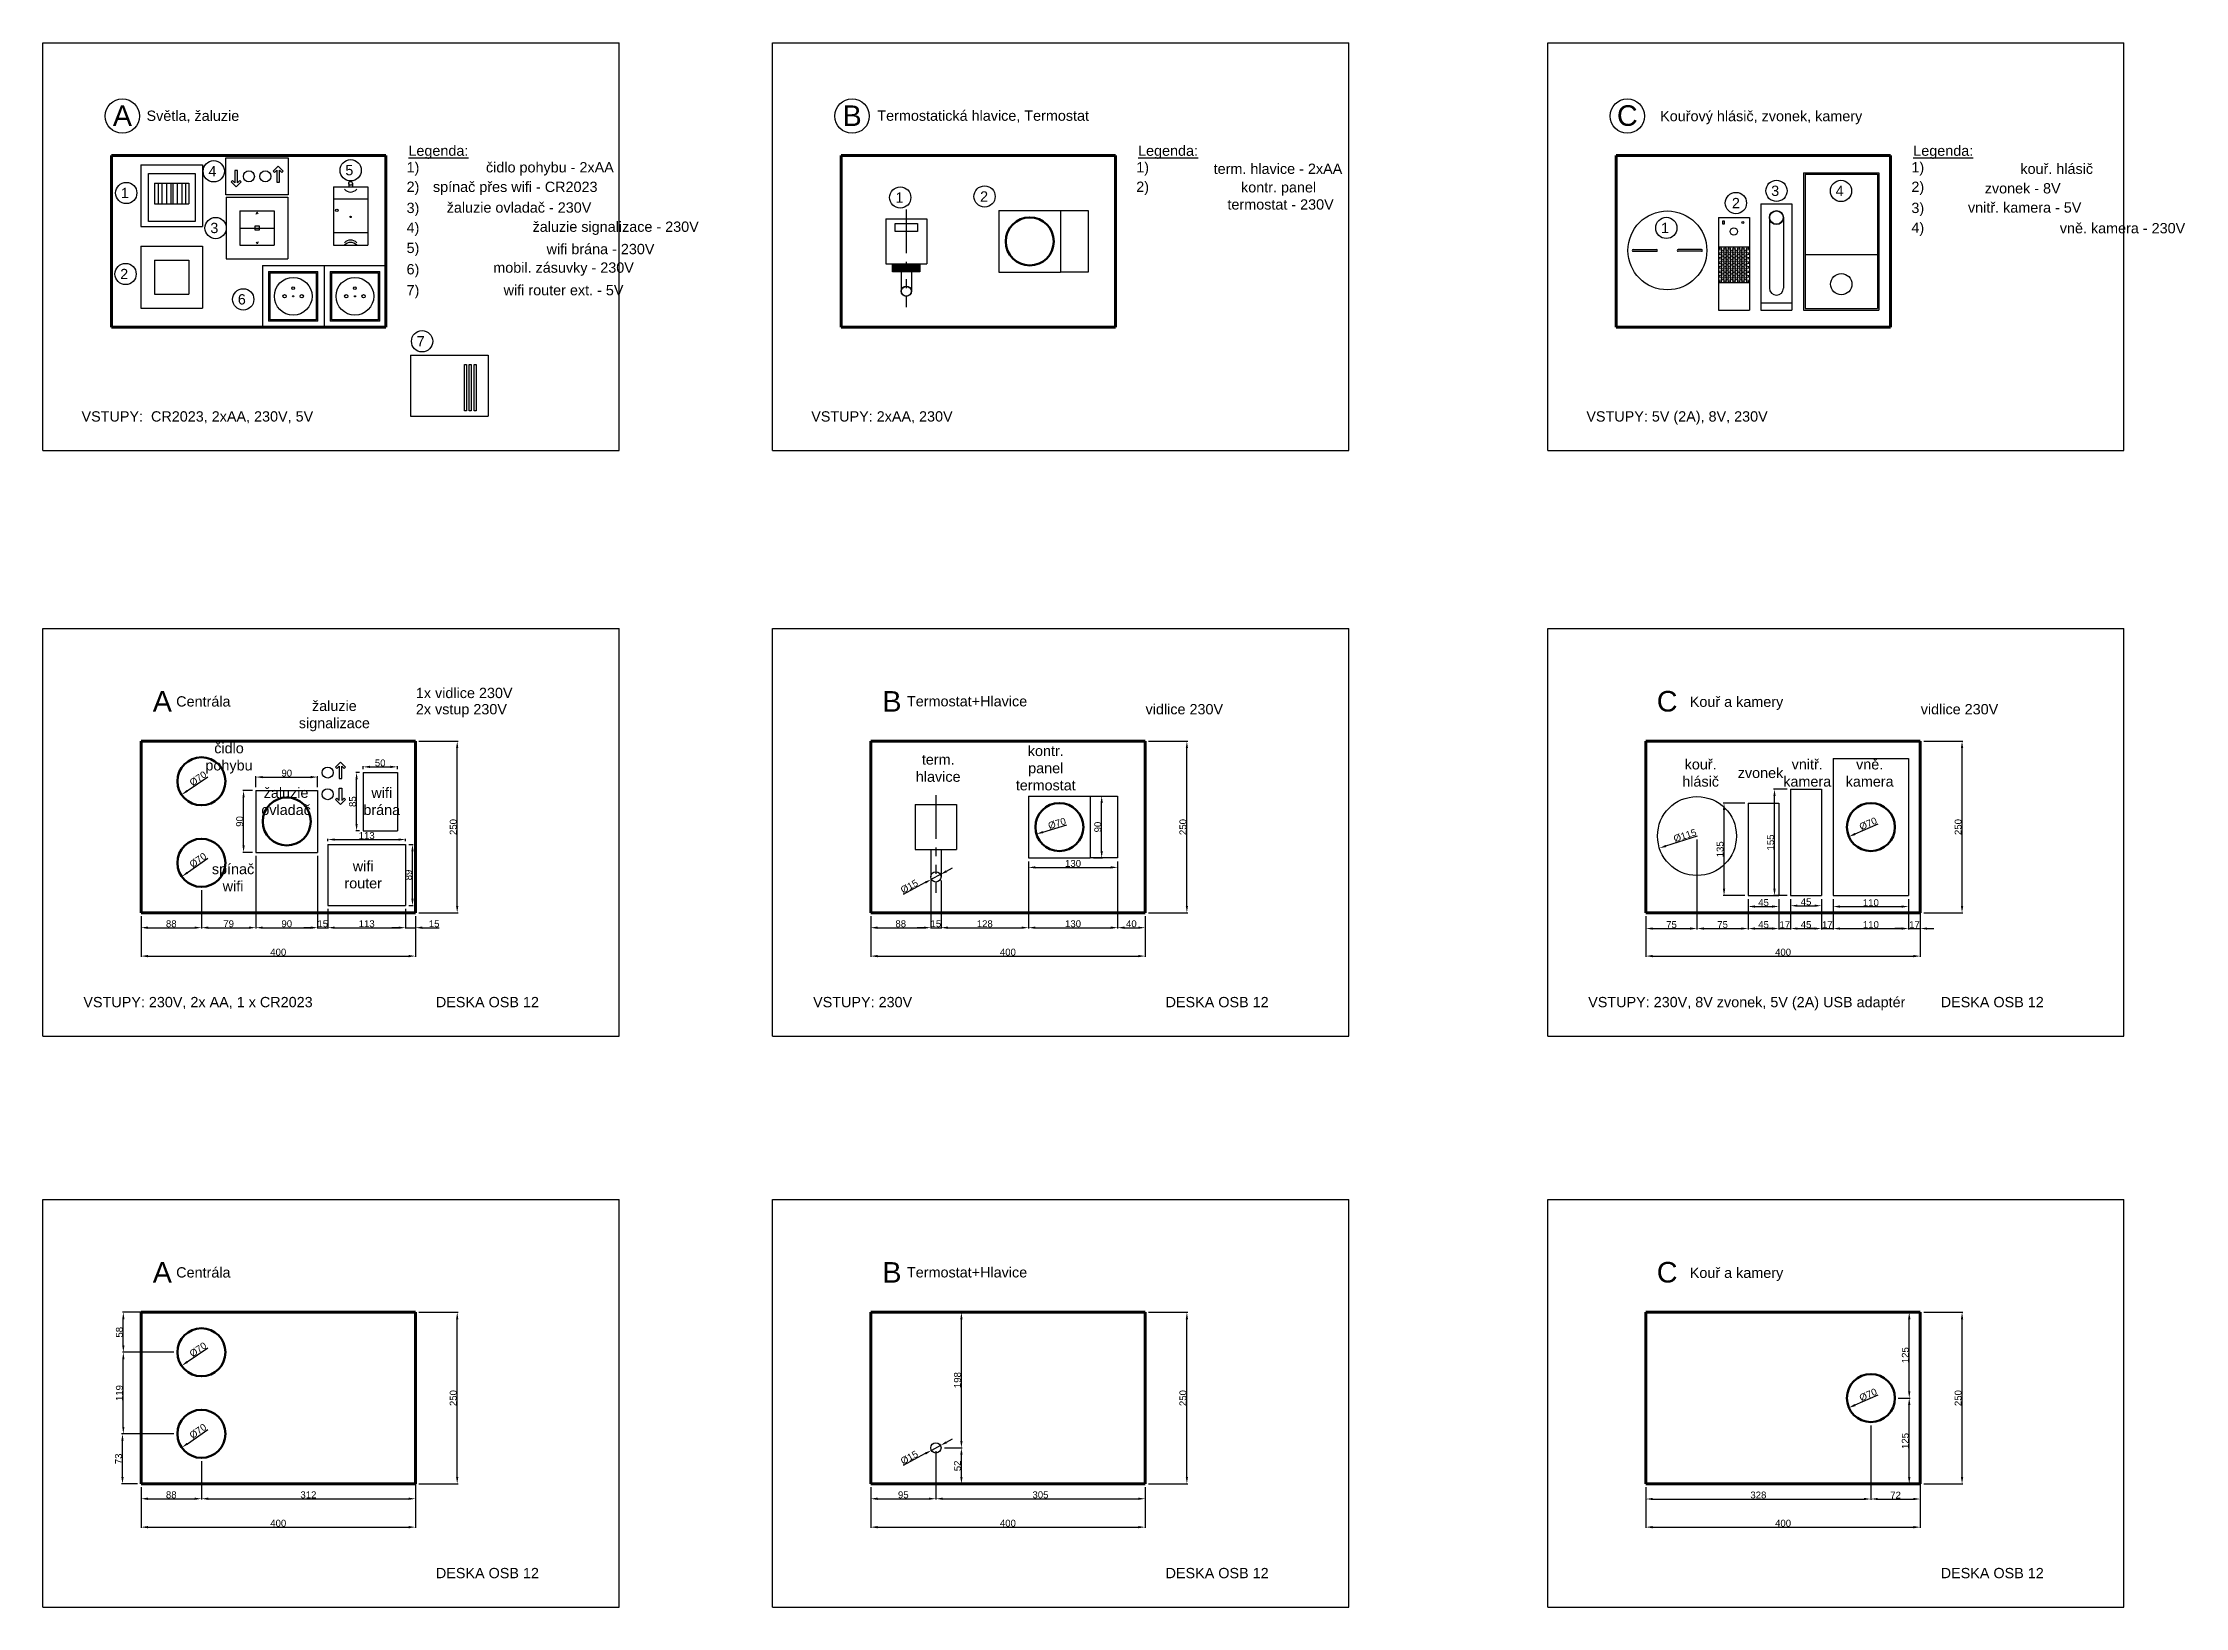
# Model space of a CAD drawing. Header units: millimetres. Extents: x 45156 to 48279, y 3788 to 6068.
import ezdxf

# ---------------------------------------------------------------- set-up
doc = ezdxf.new("R2010")
doc.units = ezdxf.units.MM
doc.linetypes.add('PHANTOMX2', pattern=[127, 63.5, -12.7, 12.7, -12.7, 12.7, -12.7])
for name, color, linetype in [('koty', 30, 'Continuous'), ('osa', 1, 'PHANTOMX2'), ('popis', 2, 'Continuous')]:
    doc.layers.add(name, color=color, linetype=linetype)
doc.layers.add('netisk', color=6, linetype='Continuous', plot=False)
for name, color, linetype, lineweight in [('osb deska', 36, 'Continuous', 100), ('otvory', 7, 'Continuous', 50), ('signalizace', 3, 'Continuous', 25)]:
    doc.layers.add(name, color=color, linetype=linetype, lineweight=lineweight)
doc.styles.get("Standard").update_dxf_attribs({"font": 'arial.ttf'})
doc.dimstyles.new('ISO-25', dxfattribs={"dimtxt": 10, "dimasz": 10, "dimexe": 1.25, "dimexo": 5, "dimtad": 1, "dimdec": 0, "dimtxsty": 'Standard', "dimcen": 2.5, "dimadec": 0, "dimazin": 0, "dimtfac": 1, "dimtmove": 0, "dimatfit": 3, "dimfxl": 0, "dimarcsym": 0})

msp = doc.modelspace()

# ---------------------------------------------------------------- texts
at = {"layer": 'popis', "linetype": 'Continuous'}
for s, p in [('Světla, žaluzie', (45307.2, 5954)), ('Termostatická hlavice, Termostat', (46372.6, 5954.1)), ('Kouřový hlásič, zvonek, kamery', (47513.8, 5953.5)), ('VSTUPY:  CR2023, 2xAA, 230V, 5V', (45212.4, 5515.8)), ('VSTUPY: 2xAA, 230V', (46276.2, 5515.8)), ('VSTUPY: 5V (2A), 8V, 230V ', (47406.2, 5515.8)), ('1x vidlice 230V', (45699.8, 5112.8)), ('Centrála', (45350.4, 5100.5)), ('2x vstup 230V', (45699.8, 5089.1)), ('Termostat+Hlavice', (46415.8, 5100.7)), ('vidlice 230V', (46763.6, 5089.1)), ('Kouř a kamery', (47557, 5100)), ('vidlice 230V', (47893.7, 5089.1)), ('VSTUPY: 230V, 2x AA, 1 x CR2023', (45215.1, 4662.3)), ('DESKA OSB 12', (45729, 4662.3)), ('VSTUPY: 230V', (46278.9, 4662.3)), ('DESKA OSB 12', (46792.8, 4662.3)), ('VSTUPY: 230V, 8V zvonek, 5V (2A) USB adaptér', (47408.9, 4662.3)), ('DESKA OSB 12', (47922.8, 4662.3)), ('Centrála', (45350.4, 4268.4)), ('Termostat+Hlavice', (46415.8, 4268.5)), ('Kouř a kamery', (47557, 4267.8)), ('DESKA OSB 12', (45729, 3830.2)), ('DESKA OSB 12', (46792.8, 3830.2)), ('DESKA OSB 12', (47922.8, 3830.2))]:
    msp.add_text(s, height=15, dxfattribs=at).set_placement(p)
at = {"layer": 'popis', "attachment_point": 5}
for s, insert, char_height in [('A', (45272, 5961.5), 30), ('A', (45330.2, 5108), 30), ('spínač \\Pwifi', (45433.3, 4851.2), 15), ('A', (45330.2, 4275.9), 30)]:
    msp.add_mtext(s, dxfattribs=dict(at, insert=insert, char_height=char_height))
for s, insert, char_height, width in [('B', (46335.8, 5961.5), 30, 28.008), ('C', (47465.9, 5961.5), 30, 28.008), ('{\\LLegenda:}', (45732.7, 5908.3), 15, 367.99), ('{\\LLegenda:}', (46796.4, 5908.3), 15, 367.99), ('{\\LLegenda:}', (47926.5, 5908.3), 15, 367.99), ('4', (45403.2, 5880.5), 15, 367.99), ('5', (45602.8, 5882), 15, 367.99), ('1)', (45695.6, 5884.1), 15, 367.99), ('čidlo pohybu - 2xAA', (45895.2, 5884.1), 15, 367.99), ('1)', (46759.3, 5884.1), 15, 367.99), ('term. hlavice - 2xAA', (46956.6, 5884.1), 15, 367.99), ('1)', (47889.4, 5884.1), 15, 367.99), ('kouř. hlásič', (48091.9, 5884.1), 15, 367.99), ('1', (45275.6, 5848.9), 15, 367.99), ('2)', (45695.6, 5855.7), 15, 367.99), ('spínač přes wifi - CR2023', (45844.7, 5855.6), 15, 263.14), ('1', (46404.8, 5842.3), 15, 367.99), ('2', (46528.2, 5843.8), 15, 367.99), ('2)', (46759.3, 5855.7), 15, 367.99), ('kontr. panel\\P termostat - 230V', (46957.5, 5844.6), 15, 367.432), ('2', (47624.2, 5834.2), 15, 367.99), ('3', (47681.5, 5852), 15, 367.99), ('4', (47775.4, 5851.9), 15, 367.99), ('2)', (47889.4, 5855.7), 15, 367.99), ('zvonek - 8V', (48042.3, 5855.6), 15, 263.14), ('3)', (45695.6, 5824.9), 15, 367.99), ('žaluzie ovladač - 230V', (45850.2, 5827.6), 15, 274.77), ('3)', (47889.4, 5824.9), 15, 367.99), ('vnitř. kamera - 5V', (48045.2, 5827.6), 15, 274.77), ('3', (45406, 5797.8), 15, 367.99), ('4)', (45695.6, 5796.1), 15, 367.99), ('žaluzie signalizace - 230V', (45991.1, 5797.5), 15, 555.516), ('1', (47520.9, 5798), 15, 367.99), ('4)', (47889.4, 5796.1), 15, 367.99), ('vně. kamera - 230V', (48187.8, 5797.5), 15, 555.516), ('5)', (45695.6, 5766.6), 15, 367.99), ('mobil. zásuvky - 230V', (45915.1, 5737.9), 15, 401.341), ('wifi brána - 230V', (45969, 5767.1), 15, 510.361), ('2', (45274.6, 5730.8), 15, 367.99), ('6)', (45695.6, 5735.5), 15, 367.99), ('7)', (45695.6, 5704.9), 15, 367.99), ('wifi router ext. - 5V', (45915.1, 5707.2), 15, 401.341), ('6', (45446.1, 5693.8), 15, 367.99), ('7', (45706.9, 5632.8), 15, 367.99), ('B', (46393.9, 5108), 30, 28.008), ('C', (47524, 5108), 30, 28.008), ('žaluzie signalizace', (45581, 5086.7), 15, 28.008), ('čidlo pohybu', (45427.4, 5025.1), 15, 28.008), ('term.\\Phlavice', (46461.3, 5010.7), 15, 28.008), ('kontr.\\Ppanel\\Ptermostat', (46618.1, 5010.7), 15, 28.008), ('kouř.\\Phlásič', (47572.8, 5003.7), 15, 28.008), ('zvonek', (47660.1, 5003.7), 15, 28.008), ('vnitř.\\Pkamera', (47728.2, 5003.7), 15, 28.008), ('vně.\\Pkamera', (47819.2, 5003.7), 15, 28.008), ('žaluzie \\Povladač', (45510.6, 4962.3), 15, 28.008), ('wifi brána', (45650.1, 4962.3), 15, 28.008), ('wifi router', (45623, 4855.4), 15, 28.008), ('B', (46393.9, 4275.9), 30, 28.008), ('C', (47524, 4275.9), 30, 28.008)]:
    msp.add_mtext(s, dxfattribs=dict(at, insert=insert, char_height=char_height, width=width))

# ---------------------------------------------------------------- blocks, each defined once
blk = doc.blocks.new('*D2')
at = {"layer": 'Defpoints', "color": 0}
for p in [(47893, 5049.9), (47953.9, 5049.9), (47893, 4799.9)]:
    blk.add_point(p, dxfattribs=at)
at = {"layer": 'koty', "color": 0, "lineweight": -2}
for p, q in [((47898, 5049.9), (47955.2, 5049.9)), ((47953.9, 4809.9), (47953.9, 5039.9)), ((47898, 4799.9), (47955.2, 4799.9))]:
    blk.add_line(p, q, dxfattribs=at)
at = {"layer": 'koty', "color": 0}
for points in [[(47955.6, 5039.9), (47952.2, 5039.9), (47953.9, 5049.9)], [(47952.2, 4809.9), (47955.6, 4809.9), (47953.9, 4799.9)]]:
    blk.add_solid(points, dxfattribs=at)
at = {"layer": 'koty', "color": 0, "insert": (47948.2, 4924.9), "char_height": 10, "attachment_point": 5, "rotation": 90}
blk.add_mtext('250', dxfattribs=at)
blk = doc.blocks.new('*D4')
at = {"layer": 'Defpoints', "color": 0}
for p in [(47493, 4799.9), (47893, 4799.9), (47893, 4736.8)]:
    blk.add_point(p, dxfattribs=at)
at = {"layer": 'koty', "color": 0, "lineweight": -2}
for p, q in [((47493, 4794.9), (47493, 4735.5)), ((47893, 4794.9), (47893, 4735.5)), ((47503, 4736.8), (47883, 4736.8))]:
    blk.add_line(p, q, dxfattribs=at)
at = {"layer": 'koty', "color": 0}
for points in [[(47503, 4738.5), (47503, 4735.1), (47493, 4736.8)], [(47883, 4735.1), (47883, 4738.5), (47893, 4736.8)]]:
    blk.add_solid(points, dxfattribs=at)
at = {"layer": 'koty', "color": 0, "insert": (47693, 4742.5), "char_height": 10, "attachment_point": 5}
blk.add_mtext('400', dxfattribs=at)
blk = doc.blocks.new('*D5')
at = {"layer": 'Defpoints', "color": 0}
for p in [(46762.9, 5049.9), (46823.8, 5049.9), (46762.9, 4799.9)]:
    blk.add_point(p, dxfattribs=at)
at = {"layer": 'koty', "color": 0, "lineweight": -2}
for p, q in [((46767.9, 5049.9), (46825.1, 5049.9)), ((46823.8, 4809.9), (46823.8, 5039.9)), ((46767.9, 4799.9), (46825.1, 4799.9))]:
    blk.add_line(p, q, dxfattribs=at)
at = {"layer": 'koty', "color": 0}
for points in [[(46825.5, 5039.9), (46822.2, 5039.9), (46823.8, 5049.9)], [(46822.2, 4809.9), (46825.5, 4809.9), (46823.8, 4799.9)]]:
    blk.add_solid(points, dxfattribs=at)
at = {"layer": 'koty', "color": 0, "insert": (46818.1, 4924.9), "char_height": 10, "attachment_point": 5, "rotation": 90}
blk.add_mtext('250', dxfattribs=at)
blk = doc.blocks.new('*D6')
at = {"layer": 'Defpoints', "color": 0}
for p in [(46362.9, 4799.9), (46762.9, 4799.9), (46762.9, 4736.8)]:
    blk.add_point(p, dxfattribs=at)
at = {"layer": 'koty', "color": 0, "lineweight": -2}
for p, q in [((46362.9, 4794.9), (46362.9, 4735.5)), ((46762.9, 4794.9), (46762.9, 4735.5)), ((46372.9, 4736.8), (46752.9, 4736.8))]:
    blk.add_line(p, q, dxfattribs=at)
at = {"layer": 'koty', "color": 0}
for points in [[(46372.9, 4738.5), (46372.9, 4735.1), (46362.9, 4736.8)], [(46752.9, 4735.1), (46752.9, 4738.5), (46762.9, 4736.8)]]:
    blk.add_solid(points, dxfattribs=at)
at = {"layer": 'koty', "color": 0, "insert": (46562.9, 4742.5), "char_height": 10, "attachment_point": 5}
blk.add_mtext('400', dxfattribs=at)
blk = doc.blocks.new('*D7')
at = {"layer": 'Defpoints', "color": 0}
for p in [(45699.2, 5049.9), (45760.1, 5049.9), (45699.2, 4799.9)]:
    blk.add_point(p, dxfattribs=at)
at = {"layer": 'koty', "color": 0, "lineweight": -2}
for p, q in [((45704.2, 5049.9), (45761.3, 5049.9)), ((45760.1, 4809.9), (45760.1, 5039.9)), ((45704.2, 4799.9), (45761.3, 4799.9))]:
    blk.add_line(p, q, dxfattribs=at)
at = {"layer": 'koty', "color": 0}
for points in [[(45761.7, 5039.9), (45758.4, 5039.9), (45760.1, 5049.9)], [(45758.4, 4809.9), (45761.7, 4809.9), (45760.1, 4799.9)]]:
    blk.add_solid(points, dxfattribs=at)
at = {"layer": 'koty', "color": 0, "insert": (45754.3, 4924.9), "char_height": 10, "attachment_point": 5, "rotation": 90}
blk.add_mtext('250', dxfattribs=at)
blk = doc.blocks.new('*D8')
at = {"layer": 'Defpoints', "color": 0}
for p in [(45299.2, 4799.9), (45699.2, 4799.9), (45699.2, 4736.8)]:
    blk.add_point(p, dxfattribs=at)
at = {"layer": 'koty', "color": 0, "lineweight": -2}
for p, q in [((45299.2, 4794.9), (45299.2, 4735.5)), ((45699.2, 4794.9), (45699.2, 4735.5)), ((45309.2, 4736.8), (45689.2, 4736.8))]:
    blk.add_line(p, q, dxfattribs=at)
at = {"layer": 'koty', "color": 0}
for points in [[(45309.2, 4738.5), (45309.2, 4735.1), (45299.2, 4736.8)], [(45689.2, 4735.1), (45689.2, 4738.5), (45699.2, 4736.8)]]:
    blk.add_solid(points, dxfattribs=at)
at = {"layer": 'koty', "color": 0, "insert": (45499.2, 4742.5), "char_height": 10, "attachment_point": 5}
blk.add_mtext('400', dxfattribs=at)
blk = doc.blocks.new('*D9')
at = {"layer": 'Defpoints', "color": 0}
for p in [(45416.1, 5011.2), (45358.2, 4972)]:
    blk.add_point(p, dxfattribs=at)
at = {"layer": 'koty', "color": 0, "lineweight": -2}
blk.add_line((45366.5, 4977.6), (45396.6, 4998), dxfattribs=at)
at = {"layer": 'koty', "color": 0}
blk.add_solid([(45365.5, 4979), (45367.4, 4976.2), (45358.2, 4972)], dxfattribs=at)
at = {"layer": 'koty', "color": 0, "insert": (45382.3, 4995.6), "char_height": 10, "attachment_point": 5, "rotation": 34.1399}
blk.add_mtext('%%c70', dxfattribs=at)
blk = doc.blocks.new('*D10')
at = {"layer": 'Defpoints', "color": 0}
for p in [(45415.9, 4892.8), (45358.5, 4852.7)]:
    blk.add_point(p, dxfattribs=at)
at = {"layer": 'koty', "color": 0, "lineweight": -2}
blk.add_line((45366.7, 4858.4), (45396.5, 4879.3), dxfattribs=at)
at = {"layer": 'koty', "color": 0}
blk.add_solid([(45365.7, 4859.8), (45367.6, 4857.1), (45358.5, 4852.7)], dxfattribs=at)
at = {"layer": 'koty', "color": 0, "insert": (45382.2, 4876.6), "char_height": 10, "attachment_point": 5, "rotation": 34.9421}
blk.add_mtext('%%c70', dxfattribs=at)
blk = doc.blocks.new('*D11')
at = {"layer": 'Defpoints', "color": 0}
for p in [(47853.1, 4938.9), (47789, 4910.8)]:
    blk.add_point(p, dxfattribs=at)
at = {"layer": 'koty', "color": 0, "lineweight": -2}
blk.add_line((47798.1, 4914.8), (47831.5, 4929.4), dxfattribs=at)
at = {"layer": 'koty', "color": 0}
blk.add_solid([(47797.4, 4916.4), (47798.8, 4913.3), (47789, 4910.8)], dxfattribs=at)
at = {"layer": 'koty', "color": 0, "insert": (47817, 4929.7), "char_height": 10, "attachment_point": 5, "rotation": 23.6495}
blk.add_mtext('%%c70', dxfattribs=at)
blk = doc.blocks.new('*D12')
at = {"layer": 'Defpoints', "color": 0}
for p in [(46671.4, 4935.1), (46604.5, 4914.6)]:
    blk.add_point(p, dxfattribs=at)
at = {"layer": 'koty', "color": 0, "lineweight": -2}
blk.add_line((46614, 4917.6), (46648.9, 4928.2), dxfattribs=at)
at = {"layer": 'koty', "color": 0}
blk.add_solid([(46613.6, 4919.2), (46614.5, 4916), (46604.5, 4914.6)], dxfattribs=at)
at = {"layer": 'koty', "color": 0, "insert": (46634.5, 4930.1), "char_height": 10, "attachment_point": 5, "rotation": 16.9992}
blk.add_mtext('%%c70', dxfattribs=at)
blk = doc.blocks.new('*D13')
at = {"layer": 'Defpoints', "color": 0}
for p in [(46451.3, 4848.7), (46464.6, 4855.8)]:
    blk.add_point(p, dxfattribs=at)
at = {"layer": 'koty', "color": 0, "lineweight": -2}
for p, q in [((46442.5, 4844), (46410.3, 4826.7)), ((46464.6, 4855.8), (46451.3, 4848.7)), ((46473.4, 4860.5), (46482.2, 4865.2))]:
    blk.add_line(p, q, dxfattribs=at)
at = {"layer": 'koty', "color": 0}
for points in [[(46443.3, 4842.5), (46441.7, 4845.4), (46451.3, 4848.7)], [(46472.6, 4862), (46474.2, 4859), (46464.6, 4855.8)]]:
    blk.add_solid(points, dxfattribs=at)
at = {"layer": 'koty', "color": 0, "insert": (46419.2, 4838.3), "char_height": 10, "attachment_point": 5, "rotation": 28.1973}
blk.add_mtext('%%c15', dxfattribs=at)
blk = doc.blocks.new('*D14')
at = {"layer": 'Defpoints', "color": 0}
for p in [(45556.6, 4997.7), (45466.6, 4978), (45556.6, 4978)]:
    blk.add_point(p, dxfattribs=at)
at = {"layer": 'koty', "color": 0, "lineweight": -2}
for p, q in [((45466.6, 4983), (45466.6, 4998.9)), ((45476.6, 4997.7), (45546.6, 4997.7)), ((45556.6, 4983), (45556.6, 4998.9))]:
    blk.add_line(p, q, dxfattribs=at)
at = {"layer": 'koty', "color": 0}
for points in [[(45476.6, 4999.3), (45476.6, 4996), (45466.6, 4997.7)], [(45546.6, 4996), (45546.6, 4999.3), (45556.6, 4997.7)]]:
    blk.add_solid(points, dxfattribs=at)
at = {"layer": 'koty', "color": 0, "insert": (45511.6, 5003.4), "char_height": 10, "attachment_point": 5}
blk.add_mtext('90', dxfattribs=at)
blk = doc.blocks.new('*D15')
at = {"layer": 'Defpoints', "color": 0}
for p in [(45448.6, 4978), (45466.6, 4978), (45466.6, 4888)]:
    blk.add_point(p, dxfattribs=at)
at = {"layer": 'koty', "color": 0, "lineweight": -2}
for p, q in [((45461.6, 4978), (45447.4, 4978)), ((45448.6, 4898), (45448.6, 4968)), ((45461.6, 4888), (45447.4, 4888))]:
    blk.add_line(p, q, dxfattribs=at)
at = {"layer": 'koty', "color": 0}
for points in [[(45450.3, 4968), (45447, 4968), (45448.6, 4978)], [(45447, 4898), (45450.3, 4898), (45448.6, 4888)]]:
    blk.add_solid(points, dxfattribs=at)
at = {"layer": 'koty', "color": 0, "insert": (45442.9, 4933), "char_height": 10, "attachment_point": 5, "rotation": 90}
blk.add_mtext('90', dxfattribs=at)
blk = doc.blocks.new('*D16')
at = {"layer": 'Defpoints', "color": 0}
for p in [(45622.8, 5004.4), (45672.8, 5012.6), (45672.8, 5004.4)]:
    blk.add_point(p, dxfattribs=at)
at = {"layer": 'koty', "color": 0, "lineweight": -2}
for p, q in [((45622.8, 5009.4), (45622.8, 5013.8)), ((45632.8, 5012.6), (45662.8, 5012.6)), ((45672.8, 5009.4), (45672.8, 5013.8))]:
    blk.add_line(p, q, dxfattribs=at)
at = {"layer": 'koty', "color": 0}
for points in [[(45632.8, 5014.2), (45632.8, 5010.9), (45622.8, 5012.6)], [(45662.8, 5010.9), (45662.8, 5014.2), (45672.8, 5012.6)]]:
    blk.add_solid(points, dxfattribs=at)
at = {"layer": 'koty', "color": 0, "insert": (45647.8, 5018.3), "char_height": 10, "attachment_point": 5}
blk.add_mtext('50', dxfattribs=at)
blk = doc.blocks.new('*D17')
at = {"layer": 'Defpoints', "color": 0}
for p in [(45613.4, 5004.4), (45622.8, 5004.4), (45622.8, 4919.4)]:
    blk.add_point(p, dxfattribs=at)
at = {"layer": 'koty', "color": 0, "lineweight": -2}
for p, q in [((45617.8, 5004.4), (45612.1, 5004.4)), ((45613.4, 4929.4), (45613.4, 4994.4)), ((45617.8, 4919.4), (45612.1, 4919.4))]:
    blk.add_line(p, q, dxfattribs=at)
at = {"layer": 'koty', "color": 0}
for points in [[(45615, 4994.4), (45611.7, 4994.4), (45613.4, 5004.4)], [(45611.7, 4929.4), (45615, 4929.4), (45613.4, 4919.4)]]:
    blk.add_solid(points, dxfattribs=at)
at = {"layer": 'koty', "color": 0, "insert": (45607.6, 4961.9), "char_height": 10, "attachment_point": 5, "rotation": 90}
blk.add_mtext('85', dxfattribs=at)
blk = doc.blocks.new('*D18')
at = {"layer": 'Defpoints', "color": 0}
for p in [(45684.6, 4899.5), (45694.8, 4899.5), (45684.6, 4810.5)]:
    blk.add_point(p, dxfattribs=at)
at = {"layer": 'koty', "color": 0, "lineweight": -2}
for p, q in [((45689.6, 4899.5), (45696.1, 4899.5)), ((45694.8, 4820.5), (45694.8, 4889.5)), ((45689.6, 4810.5), (45696.1, 4810.5))]:
    blk.add_line(p, q, dxfattribs=at)
at = {"layer": 'koty', "color": 0}
for points in [[(45696.5, 4889.5), (45693.2, 4889.5), (45694.8, 4899.5)], [(45693.2, 4820.5), (45696.5, 4820.5), (45694.8, 4810.5)]]:
    blk.add_solid(points, dxfattribs=at)
at = {"layer": 'koty', "color": 0, "insert": (45689.1, 4855), "char_height": 10, "attachment_point": 5, "rotation": 90}
blk.add_mtext('89', dxfattribs=at)
blk = doc.blocks.new('*D19')
at = {"layer": 'Defpoints', "color": 0}
for p in [(45684.6, 4906.6), (45571.6, 4899.5), (45684.6, 4899.5)]:
    blk.add_point(p, dxfattribs=at)
at = {"layer": 'koty', "color": 0, "lineweight": -2}
for p, q in [((45571.6, 4904.5), (45571.6, 4907.9)), ((45581.6, 4906.6), (45674.6, 4906.6)), ((45684.6, 4904.5), (45684.6, 4907.9))]:
    blk.add_line(p, q, dxfattribs=at)
at = {"layer": 'koty', "color": 0}
for points in [[(45581.6, 4908.3), (45581.6, 4905), (45571.6, 4906.6)], [(45674.6, 4905), (45674.6, 4908.3), (45684.6, 4906.6)]]:
    blk.add_solid(points, dxfattribs=at)
at = {"layer": 'koty', "color": 0, "insert": (45628.1, 4912.4), "char_height": 10, "attachment_point": 5}
blk.add_mtext('113', dxfattribs=at)
blk = doc.blocks.new('*D20')
at = {"layer": 'Defpoints', "color": 0}
for p in [(46592.9, 4879.9), (46722.9, 4879.9), (46722.9, 4866.1)]:
    blk.add_point(p, dxfattribs=at)
at = {"layer": 'koty', "color": 0, "lineweight": -2}
for p, q in [((46592.9, 4874.9), (46592.9, 4864.8)), ((46722.9, 4874.9), (46722.9, 4864.8)), ((46602.9, 4866.1), (46712.9, 4866.1))]:
    blk.add_line(p, q, dxfattribs=at)
at = {"layer": 'koty', "color": 0}
for points in [[(46602.9, 4867.7), (46602.9, 4864.4), (46592.9, 4866.1)], [(46712.9, 4864.4), (46712.9, 4867.7), (46722.9, 4866.1)]]:
    blk.add_solid(points, dxfattribs=at)
at = {"layer": 'koty', "color": 0, "insert": (46657.9, 4871.8), "char_height": 10, "attachment_point": 5}
blk.add_mtext('130', dxfattribs=at)
blk = doc.blocks.new('*D21')
at = {"layer": 'Defpoints', "color": 0}
for p in [(46682.9, 4969.9), (46699.6, 4969.9), (46682.9, 4879.9)]:
    blk.add_point(p, dxfattribs=at)
at = {"layer": 'koty', "color": 0, "lineweight": -2}
for p, q in [((46687.9, 4969.9), (46700.9, 4969.9)), ((46699.6, 4889.9), (46699.6, 4959.9)), ((46687.9, 4879.9), (46700.9, 4879.9))]:
    blk.add_line(p, q, dxfattribs=at)
at = {"layer": 'koty', "color": 0}
for points in [[(46701.3, 4959.9), (46697.9, 4959.9), (46699.6, 4969.9)], [(46697.9, 4889.9), (46701.3, 4889.9), (46699.6, 4879.9)]]:
    blk.add_solid(points, dxfattribs=at)
at = {"layer": 'koty', "color": 0, "insert": (46693.9, 4924.9), "char_height": 10, "attachment_point": 5, "rotation": 90}
blk.add_mtext('90', dxfattribs=at)
blk = doc.blocks.new('*D22')
at = {"layer": 'Defpoints', "color": 0}
for p in [(47622.3, 4929.4), (47512.8, 4894.2)]:
    blk.add_point(p, dxfattribs=at)
at = {"layer": 'koty', "color": 0, "lineweight": -2}
blk.add_line((47522.3, 4897.3), (47568.2, 4912), dxfattribs=at)
at = {"layer": 'koty', "color": 0}
blk.add_solid([(47521.8, 4898.9), (47522.8, 4895.7), (47512.8, 4894.2)], dxfattribs=at)
at = {"layer": 'koty', "color": 0, "insert": (47550, 4912.5), "char_height": 10, "attachment_point": 5, "rotation": 17.7904}
blk.add_mtext('%%c115', dxfattribs=at)
blk = doc.blocks.new('*D23')
at = {"layer": 'Defpoints', "color": 0}
for p in [(47606.9, 4959.9), (47642, 4959.9), (47642, 4824.9)]:
    blk.add_point(p, dxfattribs=at)
at = {"layer": 'koty', "color": 0, "lineweight": -2}
for p, q in [((47637, 4959.9), (47605.7, 4959.9)), ((47606.9, 4834.9), (47606.9, 4949.9)), ((47637, 4824.9), (47605.7, 4824.9))]:
    blk.add_line(p, q, dxfattribs=at)
at = {"layer": 'koty', "color": 0}
for points in [[(47608.6, 4949.9), (47605.3, 4949.9), (47606.9, 4959.9)], [(47605.3, 4834.9), (47608.6, 4834.9), (47606.9, 4824.9)]]:
    blk.add_solid(points, dxfattribs=at)
at = {"layer": 'koty', "color": 0, "insert": (47601.2, 4892.4), "char_height": 10, "attachment_point": 5, "rotation": 90}
blk.add_mtext('135', dxfattribs=at)
blk = doc.blocks.new('*D24')
at = {"layer": 'Defpoints', "color": 0}
for p in [(47704, 4824.9), (47749, 4824.9), (47749, 4810.2)]:
    blk.add_point(p, dxfattribs=at)
at = {"layer": 'koty', "color": 0, "lineweight": -2}
for p, q in [((47704, 4819.9), (47704, 4809)), ((47714, 4810.2), (47739, 4810.2)), ((47749, 4819.9), (47749, 4809))]:
    blk.add_line(p, q, dxfattribs=at)
at = {"layer": 'koty', "color": 0}
for points in [[(47714, 4811.9), (47714, 4808.6), (47704, 4810.2)], [(47739, 4808.6), (47739, 4811.9), (47749, 4810.2)]]:
    blk.add_solid(points, dxfattribs=at)
at = {"layer": 'koty', "color": 0, "insert": (47726.5, 4815.9), "char_height": 10, "attachment_point": 5}
blk.add_mtext('45', dxfattribs=at)
blk = doc.blocks.new('*D25')
at = {"layer": 'Defpoints', "color": 0}
for p in [(47642, 4824.9), (47687, 4824.9), (47687, 4809.1)]:
    blk.add_point(p, dxfattribs=at)
at = {"layer": 'koty', "color": 0, "lineweight": -2}
for p, q in [((47642, 4819.9), (47642, 4807.8)), ((47687, 4819.9), (47687, 4807.8)), ((47652, 4809.1), (47677, 4809.1))]:
    blk.add_line(p, q, dxfattribs=at)
at = {"layer": 'koty', "color": 0}
for points in [[(47652, 4810.7), (47652, 4807.4), (47642, 4809.1)], [(47677, 4807.4), (47677, 4810.7), (47687, 4809.1)]]:
    blk.add_solid(points, dxfattribs=at)
at = {"layer": 'koty', "color": 0, "insert": (47664.5, 4814.8), "char_height": 10, "attachment_point": 5}
blk.add_mtext('45', dxfattribs=at)
blk = doc.blocks.new('*D26')
at = {"layer": 'Defpoints', "color": 0}
for p in [(47766, 4824.9), (47876, 4824.9), (47876, 4809)]:
    blk.add_point(p, dxfattribs=at)
at = {"layer": 'koty', "color": 0, "lineweight": -2}
for p, q in [((47766, 4819.9), (47766, 4807.7)), ((47876, 4819.9), (47876, 4807.7)), ((47776, 4809), (47866, 4809))]:
    blk.add_line(p, q, dxfattribs=at)
at = {"layer": 'koty', "color": 0}
for points in [[(47776, 4810.6), (47776, 4807.3), (47766, 4809)], [(47866, 4807.3), (47866, 4810.6), (47876, 4809)]]:
    blk.add_solid(points, dxfattribs=at)
at = {"layer": 'koty', "color": 0, "insert": (47821, 4814.7), "char_height": 10, "attachment_point": 5}
blk.add_mtext('110', dxfattribs=at)
blk = doc.blocks.new('*D29')
at = {"layer": 'Defpoints', "color": 0}
for p in [(47680.5, 4979.9), (47704, 4979.9), (47704, 4824.9)]:
    blk.add_point(p, dxfattribs=at)
at = {"layer": 'koty', "color": 0, "lineweight": -2}
for p, q in [((47699, 4979.9), (47679.2, 4979.9)), ((47680.5, 4834.9), (47680.5, 4969.9)), ((47699, 4824.9), (47679.2, 4824.9))]:
    blk.add_line(p, q, dxfattribs=at)
at = {"layer": 'koty', "color": 0}
for points in [[(47682.1, 4969.9), (47678.8, 4969.9), (47680.5, 4979.9)], [(47678.8, 4834.9), (47682.1, 4834.9), (47680.5, 4824.9)]]:
    blk.add_solid(points, dxfattribs=at)
at = {"layer": 'koty', "color": 0, "insert": (47674.7, 4902.4), "char_height": 10, "attachment_point": 5, "rotation": 90}
blk.add_mtext('155', dxfattribs=at)
blk = doc.blocks.new('*D30')
at = {"layer": 'Defpoints', "color": 0}
for p in [(45387.2, 4837.7), (45299.2, 4799.9), (45387.2, 4778.2)]:
    blk.add_point(p, dxfattribs=at)
at = {"layer": 'koty', "color": 0, "lineweight": -2}
for p, q in [((45387.2, 4832.7), (45387.2, 4776.9)), ((45299.2, 4794.9), (45299.2, 4776.9)), ((45309.2, 4778.2), (45377.2, 4778.2))]:
    blk.add_line(p, q, dxfattribs=at)
at = {"layer": 'koty', "color": 0}
for points in [[(45309.2, 4779.9), (45309.2, 4776.5), (45299.2, 4778.2)], [(45377.2, 4776.5), (45377.2, 4779.9), (45387.2, 4778.2)]]:
    blk.add_solid(points, dxfattribs=at)
at = {"layer": 'koty', "color": 0, "insert": (45343.2, 4783.9), "char_height": 10, "attachment_point": 5}
blk.add_mtext('88', dxfattribs=at)
blk = doc.blocks.new('*D31')
at = {"layer": 'Defpoints', "color": 0}
for p in [(45466.6, 4888), (45387.2, 4837.7), (45466.6, 4778.2)]:
    blk.add_point(p, dxfattribs=at)
at = {"layer": 'koty', "color": 0, "lineweight": -2}
for p, q in [((45466.6, 4883), (45466.6, 4776.9)), ((45387.2, 4832.7), (45387.2, 4776.9)), ((45397.2, 4778.2), (45456.6, 4778.2))]:
    blk.add_line(p, q, dxfattribs=at)
at = {"layer": 'koty', "color": 0}
for points in [[(45397.2, 4779.9), (45397.2, 4776.5), (45387.2, 4778.2)], [(45456.6, 4776.5), (45456.6, 4779.9), (45466.6, 4778.2)]]:
    blk.add_solid(points, dxfattribs=at)
at = {"layer": 'koty', "color": 0, "insert": (45426.9, 4783.9), "char_height": 10, "attachment_point": 5}
blk.add_mtext('79', dxfattribs=at)
blk = doc.blocks.new('*D32')
at = {"layer": 'Defpoints', "color": 0}
for p in [(45684.6, 4810.5), (45699.2, 4799.9), (45699.2, 4778.2)]:
    blk.add_point(p, dxfattribs=at)
at = {"layer": 'koty', "color": 0, "lineweight": -2}
for p, q in [((45684.6, 4805.5), (45684.6, 4776.9)), ((45699.2, 4794.9), (45699.2, 4776.9)), ((45674.6, 4778.2), (45664.6, 4778.2)), ((45684.6, 4778.2), (45699.2, 4778.2)), ((45709.2, 4778.2), (45733.9, 4778.2))]:
    blk.add_line(p, q, dxfattribs=at)
at = {"layer": 'koty', "color": 0}
for points in [[(45674.6, 4776.5), (45674.6, 4779.9), (45684.6, 4778.2)], [(45709.2, 4779.9), (45709.2, 4776.5), (45699.2, 4778.2)]]:
    blk.add_solid(points, dxfattribs=at)
at = {"layer": 'koty', "color": 0, "insert": (45726.5, 4783.9), "char_height": 10, "attachment_point": 5}
blk.add_mtext('15', dxfattribs=at)
blk = doc.blocks.new('*D33')
at = {"layer": 'Defpoints', "color": 0}
for p in [(45571.6, 4810.5), (45684.6, 4810.5), (45684.6, 4778.2)]:
    blk.add_point(p, dxfattribs=at)
at = {"layer": 'koty', "color": 0, "lineweight": -2}
for p, q in [((45571.6, 4805.5), (45571.6, 4776.9)), ((45684.6, 4805.5), (45684.6, 4776.9)), ((45581.6, 4778.2), (45674.6, 4778.2))]:
    blk.add_line(p, q, dxfattribs=at)
at = {"layer": 'koty', "color": 0}
for points in [[(45581.6, 4779.9), (45581.6, 4776.5), (45571.6, 4778.2)], [(45674.6, 4776.5), (45674.6, 4779.9), (45684.6, 4778.2)]]:
    blk.add_solid(points, dxfattribs=at)
at = {"layer": 'koty', "color": 0, "insert": (45628.1, 4783.9), "char_height": 10, "attachment_point": 5}
blk.add_mtext('113', dxfattribs=at)
blk = doc.blocks.new('*D34')
at = {"layer": 'Defpoints', "color": 0}
for p in [(45556.6, 4888), (45571.6, 4810.5), (45571.6, 4778.2)]:
    blk.add_point(p, dxfattribs=at)
at = {"layer": 'koty', "color": 0, "lineweight": -2}
for p, q in [((45556.6, 4883), (45556.6, 4776.9)), ((45571.6, 4805.5), (45571.6, 4776.9)), ((45546.6, 4778.2), (45536.6, 4778.2)), ((45556.6, 4778.2), (45571.6, 4778.2)), ((45581.6, 4778.2), (45591.6, 4778.2))]:
    blk.add_line(p, q, dxfattribs=at)
at = {"layer": 'koty', "color": 0}
for points in [[(45546.6, 4776.5), (45546.6, 4779.9), (45556.6, 4778.2)], [(45581.6, 4779.9), (45581.6, 4776.5), (45571.6, 4778.2)]]:
    blk.add_solid(points, dxfattribs=at)
at = {"layer": 'koty', "color": 0, "insert": (45564.1, 4783.9), "char_height": 10, "attachment_point": 5}
blk.add_mtext('15', dxfattribs=at)
blk = doc.blocks.new('*D35')
at = {"layer": 'Defpoints', "color": 0}
for p in [(45466.6, 4888), (45556.6, 4888), (45556.6, 4778.2)]:
    blk.add_point(p, dxfattribs=at)
at = {"layer": 'koty', "color": 0, "lineweight": -2}
for p, q in [((45466.6, 4883), (45466.6, 4776.9)), ((45556.6, 4883), (45556.6, 4776.9)), ((45476.6, 4778.2), (45546.6, 4778.2))]:
    blk.add_line(p, q, dxfattribs=at)
at = {"layer": 'koty', "color": 0}
for points in [[(45476.6, 4779.9), (45476.6, 4776.5), (45466.6, 4778.2)], [(45546.6, 4776.5), (45546.6, 4779.9), (45556.6, 4778.2)]]:
    blk.add_solid(points, dxfattribs=at)
at = {"layer": 'koty', "color": 0, "insert": (45511.6, 4783.9), "char_height": 10, "attachment_point": 5}
blk.add_mtext('90', dxfattribs=at)
blk = doc.blocks.new('*D36')
at = {"layer": 'Defpoints', "color": 0}
for p in [(46450.4, 4852.2), (46362.9, 4799.9), (46450.4, 4778.2)]:
    blk.add_point(p, dxfattribs=at)
at = {"layer": 'koty', "color": 0, "lineweight": -2}
for p, q in [((46450.4, 4847.2), (46450.4, 4776.9)), ((46362.9, 4794.9), (46362.9, 4776.9)), ((46372.9, 4778.2), (46440.4, 4778.2))]:
    blk.add_line(p, q, dxfattribs=at)
at = {"layer": 'koty', "color": 0}
for points in [[(46372.9, 4779.9), (46372.9, 4776.5), (46362.9, 4778.2)], [(46440.4, 4776.5), (46440.4, 4779.9), (46450.4, 4778.2)]]:
    blk.add_solid(points, dxfattribs=at)
at = {"layer": 'koty', "color": 0, "insert": (46406.7, 4783.9), "char_height": 10, "attachment_point": 5}
blk.add_mtext('88', dxfattribs=at)
blk = doc.blocks.new('*D37')
at = {"layer": 'Defpoints', "color": 0}
for p in [(46450.4, 4852.2), (46465.4, 4852.2), (46465.4, 4778.2)]:
    blk.add_point(p, dxfattribs=at)
at = {"layer": 'koty', "color": 0, "lineweight": -2}
for p, q in [((46450.4, 4847.2), (46450.4, 4776.9)), ((46465.4, 4847.2), (46465.4, 4776.9)), ((46440.4, 4778.2), (46430.4, 4778.2)), ((46450.4, 4778.2), (46465.4, 4778.2)), ((46475.4, 4778.2), (46485.4, 4778.2))]:
    blk.add_line(p, q, dxfattribs=at)
at = {"layer": 'koty', "color": 0}
for points in [[(46440.4, 4776.5), (46440.4, 4779.9), (46450.4, 4778.2)], [(46475.4, 4779.9), (46475.4, 4776.5), (46465.4, 4778.2)]]:
    blk.add_solid(points, dxfattribs=at)
at = {"layer": 'koty', "color": 0, "insert": (46457.9, 4783.9), "char_height": 10, "attachment_point": 5}
blk.add_mtext('15', dxfattribs=at)
blk = doc.blocks.new('*D38')
at = {"layer": 'Defpoints', "color": 0}
for p in [(46592.9, 4879.9), (46465.4, 4852.2), (46592.9, 4778.2)]:
    blk.add_point(p, dxfattribs=at)
at = {"layer": 'koty', "color": 0, "lineweight": -2}
for p, q in [((46592.9, 4874.9), (46592.9, 4776.9)), ((46465.4, 4847.2), (46465.4, 4776.9)), ((46475.4, 4778.2), (46582.9, 4778.2))]:
    blk.add_line(p, q, dxfattribs=at)
at = {"layer": 'koty', "color": 0}
for points in [[(46475.4, 4779.9), (46475.4, 4776.5), (46465.4, 4778.2)], [(46582.9, 4776.5), (46582.9, 4779.9), (46592.9, 4778.2)]]:
    blk.add_solid(points, dxfattribs=at)
at = {"layer": 'koty', "color": 0, "insert": (46529.2, 4783.9), "char_height": 10, "attachment_point": 5}
blk.add_mtext('128', dxfattribs=at)
blk = doc.blocks.new('*D39')
at = {"layer": 'Defpoints', "color": 0}
for p in [(46592.9, 4879.9), (46722.9, 4879.9), (46722.9, 4778.2)]:
    blk.add_point(p, dxfattribs=at)
at = {"layer": 'koty', "color": 0, "lineweight": -2}
for p, q in [((46592.9, 4874.9), (46592.9, 4776.9)), ((46722.9, 4874.9), (46722.9, 4776.9)), ((46602.9, 4778.2), (46712.9, 4778.2))]:
    blk.add_line(p, q, dxfattribs=at)
at = {"layer": 'koty', "color": 0}
for points in [[(46602.9, 4779.9), (46602.9, 4776.5), (46592.9, 4778.2)], [(46712.9, 4776.5), (46712.9, 4779.9), (46722.9, 4778.2)]]:
    blk.add_solid(points, dxfattribs=at)
at = {"layer": 'koty', "color": 0, "insert": (46657.9, 4783.9), "char_height": 10, "attachment_point": 5}
blk.add_mtext('130', dxfattribs=at)
blk = doc.blocks.new('*D40')
at = {"layer": 'Defpoints', "color": 0}
for p in [(46722.9, 4879.9), (46762.9, 4799.9), (46762.9, 4778.2)]:
    blk.add_point(p, dxfattribs=at)
at = {"layer": 'koty', "color": 0, "lineweight": -2}
for p, q in [((46722.9, 4874.9), (46722.9, 4776.9)), ((46762.9, 4794.9), (46762.9, 4776.9)), ((46732.9, 4778.2), (46752.9, 4778.2))]:
    blk.add_line(p, q, dxfattribs=at)
at = {"layer": 'koty', "color": 0}
for points in [[(46732.9, 4779.9), (46732.9, 4776.5), (46722.9, 4778.2)], [(46752.9, 4776.5), (46752.9, 4779.9), (46762.9, 4778.2)]]:
    blk.add_solid(points, dxfattribs=at)
at = {"layer": 'koty', "color": 0, "insert": (46742.9, 4783.9), "char_height": 10, "attachment_point": 5}
blk.add_mtext('40', dxfattribs=at)
blk = doc.blocks.new('*D41')
at = {"layer": 'Defpoints', "color": 0}
for p in [(47567.5, 4911.8), (47493, 4799.9), (47567.5, 4776.9)]:
    blk.add_point(p, dxfattribs=at)
at = {"layer": 'koty', "color": 0, "lineweight": -2}
for p, q in [((47567.5, 4906.8), (47567.5, 4775.7)), ((47493, 4794.9), (47493, 4775.7)), ((47503, 4776.9), (47557.5, 4776.9))]:
    blk.add_line(p, q, dxfattribs=at)
at = {"layer": 'koty', "color": 0}
for points in [[(47503, 4778.6), (47503, 4775.3), (47493, 4776.9)], [(47557.5, 4775.3), (47557.5, 4778.6), (47567.5, 4776.9)]]:
    blk.add_solid(points, dxfattribs=at)
at = {"layer": 'koty', "color": 0, "insert": (47530.3, 4782.7), "char_height": 10, "attachment_point": 5}
blk.add_mtext('75', dxfattribs=at)
blk = doc.blocks.new('*D42')
at = {"layer": 'Defpoints', "color": 0}
for p in [(47567.5, 4911.8), (47642, 4824.9), (47642, 4776.9)]:
    blk.add_point(p, dxfattribs=at)
at = {"layer": 'koty', "color": 0, "lineweight": -2}
for p, q in [((47567.5, 4906.8), (47567.5, 4775.7)), ((47642, 4819.9), (47642, 4775.7)), ((47577.5, 4776.9), (47632, 4776.9))]:
    blk.add_line(p, q, dxfattribs=at)
at = {"layer": 'koty', "color": 0}
for points in [[(47577.5, 4778.6), (47577.5, 4775.3), (47567.5, 4776.9)], [(47632, 4775.3), (47632, 4778.6), (47642, 4776.9)]]:
    blk.add_solid(points, dxfattribs=at)
at = {"layer": 'koty', "color": 0, "insert": (47604.8, 4782.7), "char_height": 10, "attachment_point": 5}
blk.add_mtext('75', dxfattribs=at)
blk = doc.blocks.new('*D43')
at = {"layer": 'Defpoints', "color": 0}
for p in [(47642, 4824.9), (47687, 4824.9), (47687, 4776.9)]:
    blk.add_point(p, dxfattribs=at)
at = {"layer": 'koty', "color": 0, "lineweight": -2}
for p, q in [((47642, 4819.9), (47642, 4775.7)), ((47687, 4819.9), (47687, 4775.7)), ((47652, 4776.9), (47677, 4776.9))]:
    blk.add_line(p, q, dxfattribs=at)
at = {"layer": 'koty', "color": 0}
for points in [[(47652, 4778.6), (47652, 4775.3), (47642, 4776.9)], [(47677, 4775.3), (47677, 4778.6), (47687, 4776.9)]]:
    blk.add_solid(points, dxfattribs=at)
at = {"layer": 'koty', "color": 0, "insert": (47664.5, 4782.7), "char_height": 10, "attachment_point": 5}
blk.add_mtext('45', dxfattribs=at)
blk = doc.blocks.new('*D44')
at = {"layer": 'Defpoints', "color": 0}
for p in [(47687, 4824.9), (47704, 4824.9), (47704, 4776.9)]:
    blk.add_point(p, dxfattribs=at)
at = {"layer": 'koty', "color": 0, "lineweight": -2}
for p, q in [((47687, 4819.9), (47687, 4775.7)), ((47704, 4819.9), (47704, 4775.7)), ((47677, 4776.9), (47667, 4776.9)), ((47687, 4776.9), (47704, 4776.9)), ((47714, 4776.9), (47724, 4776.9))]:
    blk.add_line(p, q, dxfattribs=at)
at = {"layer": 'koty', "color": 0}
for points in [[(47677, 4775.3), (47677, 4778.6), (47687, 4776.9)], [(47714, 4778.6), (47714, 4775.3), (47704, 4776.9)]]:
    blk.add_solid(points, dxfattribs=at)
at = {"layer": 'koty', "color": 0, "insert": (47695.5, 4782.6), "char_height": 10, "attachment_point": 5}
blk.add_mtext('17', dxfattribs=at)
blk = doc.blocks.new('*D45')
at = {"layer": 'Defpoints', "color": 0}
for p in [(47704, 4824.9), (47749, 4824.9), (47749, 4776.9)]:
    blk.add_point(p, dxfattribs=at)
at = {"layer": 'koty', "color": 0, "lineweight": -2}
for p, q in [((47704, 4819.9), (47704, 4775.7)), ((47749, 4819.9), (47749, 4775.7)), ((47714, 4776.9), (47739, 4776.9))]:
    blk.add_line(p, q, dxfattribs=at)
at = {"layer": 'koty', "color": 0}
for points in [[(47714, 4778.6), (47714, 4775.3), (47704, 4776.9)], [(47739, 4775.3), (47739, 4778.6), (47749, 4776.9)]]:
    blk.add_solid(points, dxfattribs=at)
at = {"layer": 'koty', "color": 0, "insert": (47726.5, 4782.7), "char_height": 10, "attachment_point": 5}
blk.add_mtext('45', dxfattribs=at)
blk = doc.blocks.new('*D46')
at = {"layer": 'Defpoints', "color": 0}
for p in [(47749, 4824.9), (47766, 4824.9), (47766, 4776.9)]:
    blk.add_point(p, dxfattribs=at)
at = {"layer": 'koty', "color": 0, "lineweight": -2}
for p, q in [((47749, 4819.9), (47749, 4775.7)), ((47766, 4819.9), (47766, 4775.7)), ((47739, 4776.9), (47729, 4776.9)), ((47749, 4776.9), (47766, 4776.9)), ((47776, 4776.9), (47786, 4776.9))]:
    blk.add_line(p, q, dxfattribs=at)
at = {"layer": 'koty', "color": 0}
for points in [[(47739, 4775.3), (47739, 4778.6), (47749, 4776.9)], [(47776, 4778.6), (47776, 4775.3), (47766, 4776.9)]]:
    blk.add_solid(points, dxfattribs=at)
at = {"layer": 'koty', "color": 0, "insert": (47757.5, 4782.6), "char_height": 10, "attachment_point": 5}
blk.add_mtext('17', dxfattribs=at)
blk = doc.blocks.new('*D47')
at = {"layer": 'Defpoints', "color": 0}
for p in [(47766, 4824.9), (47876, 4824.9), (47876, 4776.9)]:
    blk.add_point(p, dxfattribs=at)
at = {"layer": 'koty', "color": 0, "lineweight": -2}
for p, q in [((47766, 4819.9), (47766, 4775.7)), ((47876, 4819.9), (47876, 4775.7)), ((47776, 4776.9), (47866, 4776.9))]:
    blk.add_line(p, q, dxfattribs=at)
at = {"layer": 'koty', "color": 0}
for points in [[(47776, 4778.6), (47776, 4775.3), (47766, 4776.9)], [(47866, 4775.3), (47866, 4778.6), (47876, 4776.9)]]:
    blk.add_solid(points, dxfattribs=at)
at = {"layer": 'koty', "color": 0, "insert": (47821, 4782.7), "char_height": 10, "attachment_point": 5}
blk.add_mtext('110', dxfattribs=at)
blk = doc.blocks.new('*D48')
at = {"layer": 'Defpoints', "color": 0}
for p in [(47876, 4824.9), (47893, 4824.9), (47893, 4776.9)]:
    blk.add_point(p, dxfattribs=at)
at = {"layer": 'koty', "color": 0, "lineweight": -2}
for p, q in [((47876, 4819.9), (47876, 4775.7)), ((47893, 4819.9), (47893, 4775.7)), ((47866, 4776.9), (47856, 4776.9)), ((47876, 4776.9), (47893, 4776.9)), ((47903, 4776.9), (47913, 4776.9))]:
    blk.add_line(p, q, dxfattribs=at)
at = {"layer": 'koty', "color": 0}
for points in [[(47866, 4775.3), (47866, 4778.6), (47876, 4776.9)], [(47903, 4778.6), (47903, 4775.3), (47893, 4776.9)]]:
    blk.add_solid(points, dxfattribs=at)
at = {"layer": 'koty', "color": 0, "insert": (47884.5, 4782.6), "char_height": 10, "attachment_point": 5}
blk.add_mtext('17', dxfattribs=at)
blk = doc.blocks.new('*D50')
at = {"layer": 'Defpoints', "color": 0}
for p in [(47893, 4217.7), (47953.9, 4217.7), (47893, 3967.7)]:
    blk.add_point(p, dxfattribs=at)
at = {"layer": 'koty', "color": 0, "lineweight": -2}
for p, q in [((47898, 4217.7), (47955.2, 4217.7)), ((47953.9, 3977.7), (47953.9, 4207.7)), ((47898, 3967.7), (47955.2, 3967.7))]:
    blk.add_line(p, q, dxfattribs=at)
at = {"layer": 'koty', "color": 0}
for points in [[(47955.6, 4207.7), (47952.2, 4207.7), (47953.9, 4217.7)], [(47952.2, 3977.7), (47955.6, 3977.7), (47953.9, 3967.7)]]:
    blk.add_solid(points, dxfattribs=at)
at = {"layer": 'koty', "color": 0, "insert": (47948.2, 4092.7), "char_height": 10, "attachment_point": 5, "rotation": 90}
blk.add_mtext('250', dxfattribs=at)
blk = doc.blocks.new('*D51')
at = {"layer": 'Defpoints', "color": 0}
for p in [(47493, 3967.7), (47893, 3967.7), (47893, 3904.6)]:
    blk.add_point(p, dxfattribs=at)
at = {"layer": 'koty', "color": 0, "lineweight": -2}
for p, q in [((47493, 3962.7), (47493, 3903.4)), ((47893, 3962.7), (47893, 3903.4)), ((47503, 3904.6), (47883, 3904.6))]:
    blk.add_line(p, q, dxfattribs=at)
at = {"layer": 'koty', "color": 0}
for points in [[(47503, 3906.3), (47503, 3902.9), (47493, 3904.6)], [(47883, 3902.9), (47883, 3906.3), (47893, 3904.6)]]:
    blk.add_solid(points, dxfattribs=at)
at = {"layer": 'koty', "color": 0, "insert": (47693, 3910.3), "char_height": 10, "attachment_point": 5}
blk.add_mtext('400', dxfattribs=at)
blk = doc.blocks.new('*D52')
at = {"layer": 'Defpoints', "color": 0}
for p in [(46762.9, 4217.7), (46823.8, 4217.7), (46762.9, 3967.7)]:
    blk.add_point(p, dxfattribs=at)
at = {"layer": 'koty', "color": 0, "lineweight": -2}
for p, q in [((46767.9, 4217.7), (46825.1, 4217.7)), ((46823.8, 3977.7), (46823.8, 4207.7)), ((46767.9, 3967.7), (46825.1, 3967.7))]:
    blk.add_line(p, q, dxfattribs=at)
at = {"layer": 'koty', "color": 0}
for points in [[(46825.5, 4207.7), (46822.2, 4207.7), (46823.8, 4217.7)], [(46822.2, 3977.7), (46825.5, 3977.7), (46823.8, 3967.7)]]:
    blk.add_solid(points, dxfattribs=at)
at = {"layer": 'koty', "color": 0, "insert": (46818.1, 4092.7), "char_height": 10, "attachment_point": 5, "rotation": 90}
blk.add_mtext('250', dxfattribs=at)
blk = doc.blocks.new('*D53')
at = {"layer": 'Defpoints', "color": 0}
for p in [(46362.9, 3967.7), (46762.9, 3967.7), (46762.9, 3904.6)]:
    blk.add_point(p, dxfattribs=at)
at = {"layer": 'koty', "color": 0, "lineweight": -2}
for p, q in [((46362.9, 3962.7), (46362.9, 3903.4)), ((46762.9, 3962.7), (46762.9, 3903.4)), ((46372.9, 3904.6), (46752.9, 3904.6))]:
    blk.add_line(p, q, dxfattribs=at)
at = {"layer": 'koty', "color": 0}
for points in [[(46372.9, 3906.3), (46372.9, 3902.9), (46362.9, 3904.6)], [(46752.9, 3902.9), (46752.9, 3906.3), (46762.9, 3904.6)]]:
    blk.add_solid(points, dxfattribs=at)
at = {"layer": 'koty', "color": 0, "insert": (46562.9, 3910.3), "char_height": 10, "attachment_point": 5}
blk.add_mtext('400', dxfattribs=at)
blk = doc.blocks.new('*D54')
at = {"layer": 'Defpoints', "color": 0}
for p in [(45699.2, 4217.7), (45760.1, 4217.7), (45699.2, 3967.7)]:
    blk.add_point(p, dxfattribs=at)
at = {"layer": 'koty', "color": 0, "lineweight": -2}
for p, q in [((45704.2, 4217.7), (45761.3, 4217.7)), ((45760.1, 3977.7), (45760.1, 4207.7)), ((45704.2, 3967.7), (45761.3, 3967.7))]:
    blk.add_line(p, q, dxfattribs=at)
at = {"layer": 'koty', "color": 0}
for points in [[(45761.7, 4207.7), (45758.4, 4207.7), (45760.1, 4217.7)], [(45758.4, 3977.7), (45761.7, 3977.7), (45760.1, 3967.7)]]:
    blk.add_solid(points, dxfattribs=at)
at = {"layer": 'koty', "color": 0, "insert": (45754.3, 4092.7), "char_height": 10, "attachment_point": 5, "rotation": 90}
blk.add_mtext('250', dxfattribs=at)
blk = doc.blocks.new('*D55')
at = {"layer": 'Defpoints', "color": 0}
for p in [(45299.2, 3967.7), (45699.2, 3967.7), (45699.2, 3904.6)]:
    blk.add_point(p, dxfattribs=at)
at = {"layer": 'koty', "color": 0, "lineweight": -2}
for p, q in [((45299.2, 3962.7), (45299.2, 3903.4)), ((45699.2, 3962.7), (45699.2, 3903.4)), ((45309.2, 3904.6), (45689.2, 3904.6))]:
    blk.add_line(p, q, dxfattribs=at)
at = {"layer": 'koty', "color": 0}
for points in [[(45309.2, 3906.3), (45309.2, 3902.9), (45299.2, 3904.6)], [(45689.2, 3902.9), (45689.2, 3906.3), (45699.2, 3904.6)]]:
    blk.add_solid(points, dxfattribs=at)
at = {"layer": 'koty', "color": 0, "insert": (45499.2, 3910.3), "char_height": 10, "attachment_point": 5}
blk.add_mtext('400', dxfattribs=at)
blk = doc.blocks.new('*D56')
at = {"layer": 'Defpoints', "color": 0}
for p in [(45416.1, 4179.1), (45358.2, 4139.8)]:
    blk.add_point(p, dxfattribs=at)
at = {"layer": 'koty', "color": 0, "lineweight": -2}
blk.add_line((45366.5, 4145.4), (45396.6, 4165.8), dxfattribs=at)
at = {"layer": 'koty', "color": 0}
blk.add_solid([(45365.5, 4146.8), (45367.4, 4144), (45358.2, 4139.8)], dxfattribs=at)
at = {"layer": 'koty', "color": 0, "insert": (45382.3, 4163.4), "char_height": 10, "attachment_point": 5, "rotation": 34.1399}
blk.add_mtext('%%c70', dxfattribs=at)
blk = doc.blocks.new('*D57')
at = {"layer": 'Defpoints', "color": 0}
for p in [(45415.9, 4060.6), (45358.5, 4020.5)]:
    blk.add_point(p, dxfattribs=at)
at = {"layer": 'koty', "color": 0, "lineweight": -2}
blk.add_line((45366.7, 4026.2), (45396.5, 4047.1), dxfattribs=at)
at = {"layer": 'koty', "color": 0}
blk.add_solid([(45365.7, 4027.6), (45367.6, 4024.9), (45358.5, 4020.5)], dxfattribs=at)
at = {"layer": 'koty', "color": 0, "insert": (45382.2, 4044.5), "char_height": 10, "attachment_point": 5, "rotation": 34.9421}
blk.add_mtext('%%c70', dxfattribs=at)
blk = doc.blocks.new('*D58')
at = {"layer": 'Defpoints', "color": 0}
for p in [(47853.1, 4106.7), (47789, 4078.6)]:
    blk.add_point(p, dxfattribs=at)
at = {"layer": 'koty', "color": 0, "lineweight": -2}
blk.add_line((47798.1, 4082.7), (47831.5, 4097.3), dxfattribs=at)
at = {"layer": 'koty', "color": 0}
blk.add_solid([(47797.4, 4084.2), (47798.8, 4081.1), (47789, 4078.6)], dxfattribs=at)
at = {"layer": 'koty', "color": 0, "insert": (47817, 4097.5), "char_height": 10, "attachment_point": 5, "rotation": 23.6495}
blk.add_mtext('%%c70', dxfattribs=at)
blk = doc.blocks.new('*D60')
at = {"layer": 'Defpoints', "color": 0}
for p in [(46451.3, 4016.5), (46464.6, 4023.6)]:
    blk.add_point(p, dxfattribs=at)
at = {"layer": 'koty', "color": 0, "lineweight": -2}
for p, q in [((46473.4, 4028.3), (46482.2, 4033.1)), ((46442.5, 4011.8), (46410.3, 3994.5)), ((46464.6, 4023.6), (46451.3, 4016.5))]:
    blk.add_line(p, q, dxfattribs=at)
at = {"layer": 'koty', "color": 0}
for points in [[(46472.6, 4029.8), (46474.2, 4026.9), (46464.6, 4023.6)], [(46443.3, 4010.3), (46441.7, 4013.3), (46451.3, 4016.5)]]:
    blk.add_solid(points, dxfattribs=at)
at = {"layer": 'koty', "color": 0, "insert": (46419.2, 4006.1), "char_height": 10, "attachment_point": 5, "rotation": 28.1973}
blk.add_mtext('%%c15', dxfattribs=at)
blk = doc.blocks.new('*D75')
at = {"layer": 'Defpoints', "color": 0}
for p in [(45387.2, 4005.6), (45299.2, 3967.7), (45387.2, 3946)]:
    blk.add_point(p, dxfattribs=at)
at = {"layer": 'koty', "color": 0, "lineweight": -2}
for p, q in [((45387.2, 4000.6), (45387.2, 3944.8)), ((45299.2, 3962.7), (45299.2, 3944.8)), ((45309.2, 3946), (45377.2, 3946))]:
    blk.add_line(p, q, dxfattribs=at)
at = {"layer": 'koty', "color": 0}
for points in [[(45309.2, 3947.7), (45309.2, 3944.3), (45299.2, 3946)], [(45377.2, 3944.3), (45377.2, 3947.7), (45387.2, 3946)]]:
    blk.add_solid(points, dxfattribs=at)
at = {"layer": 'koty', "color": 0, "insert": (45343.2, 3951.7), "char_height": 10, "attachment_point": 5}
blk.add_mtext('88', dxfattribs=at)
blk = doc.blocks.new('*D81')
at = {"layer": 'Defpoints', "color": 0}
for p in [(46457.9, 4020.1), (46362.9, 3967.7), (46457.9, 3946)]:
    blk.add_point(p, dxfattribs=at)
at = {"layer": 'koty', "color": 0, "lineweight": -2}
for p, q in [((46457.9, 4015.1), (46457.9, 3944.8)), ((46362.9, 3962.7), (46362.9, 3944.8)), ((46372.9, 3946), (46447.9, 3946))]:
    blk.add_line(p, q, dxfattribs=at)
at = {"layer": 'koty', "color": 0}
for points in [[(46372.9, 3947.7), (46372.9, 3944.3), (46362.9, 3946)], [(46447.9, 3944.3), (46447.9, 3947.7), (46457.9, 3946)]]:
    blk.add_solid(points, dxfattribs=at)
at = {"layer": 'koty', "color": 0, "insert": (46410.4, 3951.7), "char_height": 10, "attachment_point": 5}
blk.add_mtext('95', dxfattribs=at)
blk = doc.blocks.new('*D92')
at = {"layer": 'Defpoints', "color": 0}
for p in [(47821, 4057.7), (47893, 3992.7), (47893, 3945.6)]:
    blk.add_point(p, dxfattribs=at)
at = {"layer": 'koty', "color": 0, "lineweight": -2}
for p, q in [((47821, 4052.7), (47821, 3944.4)), ((47893, 3987.7), (47893, 3944.4)), ((47831, 3945.6), (47883, 3945.6))]:
    blk.add_line(p, q, dxfattribs=at)
at = {"layer": 'koty', "color": 0}
for points in [[(47831, 3947.3), (47831, 3944), (47821, 3945.6)], [(47883, 3944), (47883, 3947.3), (47893, 3945.6)]]:
    blk.add_solid(points, dxfattribs=at)
at = {"layer": 'koty', "color": 0, "insert": (47857, 3951.3), "char_height": 10, "attachment_point": 5}
blk.add_mtext('72', dxfattribs=at)
blk = doc.blocks.new('*D95')
at = {"layer": 'Defpoints', "color": 0}
for p in [(47856, 4217.7), (47876.9, 4217.7), (47856, 4092.7)]:
    blk.add_point(p, dxfattribs=at)
at = {"layer": 'koty', "color": 0, "lineweight": -2}
for p, q in [((47861, 4217.7), (47878.2, 4217.7)), ((47876.9, 4102.7), (47876.9, 4207.7)), ((47861, 4092.7), (47878.2, 4092.7))]:
    blk.add_line(p, q, dxfattribs=at)
at = {"layer": 'koty', "color": 0}
for points in [[(47878.6, 4207.7), (47875.2, 4207.7), (47876.9, 4217.7)], [(47875.2, 4102.7), (47878.6, 4102.7), (47876.9, 4092.7)]]:
    blk.add_solid(points, dxfattribs=at)
at = {"layer": 'koty', "color": 0, "insert": (47871.2, 4155.2), "char_height": 10, "attachment_point": 5, "rotation": 90}
blk.add_mtext('125', dxfattribs=at)
blk = doc.blocks.new('*D96')
at = {"layer": 'Defpoints', "color": 0}
for p in [(46465.4, 4020.1), (46495.1, 4020.1), (46465.4, 3967.7)]:
    blk.add_point(p, dxfattribs=at)
at = {"layer": 'koty', "color": 0, "lineweight": -2}
for p, q in [((46470.4, 4020.1), (46496.4, 4020.1)), ((46495.1, 3977.7), (46495.1, 4010.1)), ((46470.4, 3967.7), (46496.4, 3967.7))]:
    blk.add_line(p, q, dxfattribs=at)
at = {"layer": 'koty', "color": 0}
for points in [[(46496.8, 4010.1), (46493.5, 4010.1), (46495.1, 4020.1)], [(46493.5, 3977.7), (46496.8, 3977.7), (46495.1, 3967.7)]]:
    blk.add_solid(points, dxfattribs=at)
at = {"layer": 'koty', "color": 0, "insert": (46489.4, 3993.9), "char_height": 10, "attachment_point": 5, "rotation": 90}
blk.add_mtext('52', dxfattribs=at)
blk = doc.blocks.new('*D97')
at = {"layer": 'Defpoints', "color": 0}
for p in [(45272.1, 4040.6), (45352.2, 4040.6), (45299.2, 3967.7)]:
    blk.add_point(p, dxfattribs=at)
at = {"layer": 'koty', "color": 0, "lineweight": -2}
for p, q in [((45347.2, 4040.6), (45270.8, 4040.6)), ((45272.1, 3977.7), (45272.1, 4030.6)), ((45294.2, 3967.7), (45270.8, 3967.7))]:
    blk.add_line(p, q, dxfattribs=at)
at = {"layer": 'koty', "color": 0}
for points in [[(45273.8, 4030.6), (45270.4, 4030.6), (45272.1, 4040.6)], [(45270.4, 3977.7), (45273.8, 3977.7), (45272.1, 3967.7)]]:
    blk.add_solid(points, dxfattribs=at)
at = {"layer": 'koty', "color": 0, "insert": (45266.4, 4004.1), "char_height": 10, "attachment_point": 5, "rotation": 90}
blk.add_mtext('73', dxfattribs=at)
blk = doc.blocks.new('*D98')
at = {"layer": 'Defpoints', "color": 0}
for p in [(45273.3, 4159.4), (45352.2, 4159.4), (45297.9, 4040.6)]:
    blk.add_point(p, dxfattribs=at)
at = {"layer": 'koty', "color": 0, "lineweight": -2}
for p, q in [((45347.2, 4159.4), (45272.1, 4159.4)), ((45273.3, 4050.6), (45273.3, 4149.4)), ((45292.9, 4040.6), (45272.1, 4040.6))]:
    blk.add_line(p, q, dxfattribs=at)
at = {"layer": 'koty', "color": 0}
for points in [[(45275, 4149.4), (45271.7, 4149.4), (45273.3, 4159.4)], [(45271.7, 4050.6), (45275, 4050.6), (45273.3, 4040.6)]]:
    blk.add_solid(points, dxfattribs=at)
at = {"layer": 'koty', "color": 0, "insert": (45267.6, 4100), "char_height": 10, "attachment_point": 5, "rotation": 90}
blk.add_mtext('119', dxfattribs=at)
blk = doc.blocks.new('*D99')
at = {"layer": 'Defpoints', "color": 0}
for p in [(45273.3, 4217.7), (45380, 4217.7), (45299.2, 4159.4)]:
    blk.add_point(p, dxfattribs=at)
at = {"layer": 'koty', "color": 0, "lineweight": -2}
for p, q in [((45375, 4217.7), (45272.1, 4217.7)), ((45273.3, 4169.4), (45273.3, 4207.7)), ((45294.2, 4159.4), (45272.1, 4159.4))]:
    blk.add_line(p, q, dxfattribs=at)
at = {"layer": 'koty', "color": 0}
for points in [[(45275, 4207.7), (45271.7, 4207.7), (45273.3, 4217.7)], [(45271.7, 4169.4), (45275, 4169.4), (45273.3, 4159.4)]]:
    blk.add_solid(points, dxfattribs=at)
at = {"layer": 'koty', "color": 0, "insert": (45267.6, 4188.6), "char_height": 10, "attachment_point": 5, "rotation": 90}
blk.add_mtext('58', dxfattribs=at)
blk = doc.blocks.new('*D101')
at = {"layer": 'Defpoints', "color": 0}
for p in [(47856, 4092.7), (47876.9, 4092.7), (47856, 3967.7)]:
    blk.add_point(p, dxfattribs=at)
at = {"layer": 'koty', "color": 0, "lineweight": -2}
for p, q in [((47861, 4092.7), (47878.2, 4092.7)), ((47876.9, 3977.7), (47876.9, 4082.7)), ((47861, 3967.7), (47878.2, 3967.7))]:
    blk.add_line(p, q, dxfattribs=at)
at = {"layer": 'koty', "color": 0}
for points in [[(47878.6, 4082.7), (47875.2, 4082.7), (47876.9, 4092.7)], [(47875.2, 3977.7), (47878.6, 3977.7), (47876.9, 3967.7)]]:
    blk.add_solid(points, dxfattribs=at)
at = {"layer": 'koty', "color": 0, "insert": (47871.2, 4030.2), "char_height": 10, "attachment_point": 5, "rotation": 90}
blk.add_mtext('125', dxfattribs=at)
blk = doc.blocks.new('*D102')
at = {"layer": 'Defpoints', "color": 0}
for p in [(46465.4, 4217.7), (46495.1, 4217.7), (46465.4, 4020.1)]:
    blk.add_point(p, dxfattribs=at)
at = {"layer": 'koty', "color": 0, "lineweight": -2}
for p, q in [((46470.4, 4217.7), (46496.4, 4217.7)), ((46495.1, 4030.1), (46495.1, 4207.7)), ((46470.4, 4020.1), (46496.4, 4020.1))]:
    blk.add_line(p, q, dxfattribs=at)
at = {"layer": 'koty', "color": 0}
for points in [[(46496.8, 4207.7), (46493.5, 4207.7), (46495.1, 4217.7)], [(46493.5, 4030.1), (46496.8, 4030.1), (46495.1, 4020.1)]]:
    blk.add_solid(points, dxfattribs=at)
at = {"layer": 'koty', "color": 0, "insert": (46489.4, 4118.9), "char_height": 10, "attachment_point": 5, "rotation": 90}
blk.add_mtext('198', dxfattribs=at)
blk = doc.blocks.new('*D103')
at = {"layer": 'Defpoints', "color": 0}
for p in [(46457.9, 3967.7), (46762.9, 3967.7), (46762.9, 3946)]:
    blk.add_point(p, dxfattribs=at)
at = {"layer": 'koty', "color": 0, "lineweight": -2}
for p, q in [((46457.9, 3962.7), (46457.9, 3944.8)), ((46467.9, 3946), (46752.9, 3946)), ((46762.9, 3962.7), (46762.9, 3944.8))]:
    blk.add_line(p, q, dxfattribs=at)
at = {"layer": 'koty', "color": 0}
for points in [[(46467.9, 3947.7), (46467.9, 3944.3), (46457.9, 3946)], [(46752.9, 3944.3), (46752.9, 3947.7), (46762.9, 3946)]]:
    blk.add_solid(points, dxfattribs=at)
at = {"layer": 'koty', "color": 0, "insert": (46610.4, 3951.7), "char_height": 10, "attachment_point": 5}
blk.add_mtext('305', dxfattribs=at)
blk = doc.blocks.new('*D104')
at = {"layer": 'Defpoints', "color": 0}
for p in [(45699.2, 4005.6), (45387.2, 3967.7), (45699.2, 3946)]:
    blk.add_point(p, dxfattribs=at)
at = {"layer": 'koty', "color": 0, "lineweight": -2}
for p, q in [((45699.2, 4000.6), (45699.2, 3944.8)), ((45387.2, 3962.7), (45387.2, 3944.8)), ((45397.2, 3946), (45689.2, 3946))]:
    blk.add_line(p, q, dxfattribs=at)
at = {"layer": 'koty', "color": 0}
for points in [[(45397.2, 3947.7), (45397.2, 3944.3), (45387.2, 3946)], [(45689.2, 3944.3), (45689.2, 3947.7), (45699.2, 3946)]]:
    blk.add_solid(points, dxfattribs=at)
at = {"layer": 'koty', "color": 0, "insert": (45543.2, 3951.7), "char_height": 10, "attachment_point": 5}
blk.add_mtext('312', dxfattribs=at)
blk = doc.blocks.new('*D105')
at = {"layer": 'Defpoints', "color": 0}
for p in [(47493, 3967.7), (47821, 3992.7), (47821, 3945.6)]:
    blk.add_point(p, dxfattribs=at)
at = {"layer": 'koty', "color": 0, "lineweight": -2}
for p, q in [((47821, 3987.7), (47821, 3944.4)), ((47493, 3962.7), (47493, 3944.4)), ((47503, 3945.6), (47811, 3945.6))]:
    blk.add_line(p, q, dxfattribs=at)
at = {"layer": 'koty', "color": 0}
for points in [[(47503, 3947.3), (47503, 3944), (47493, 3945.6)], [(47811, 3944), (47811, 3947.3), (47821, 3945.6)]]:
    blk.add_solid(points, dxfattribs=at)
at = {"layer": 'koty', "color": 0, "insert": (47657, 3951.4), "char_height": 10, "attachment_point": 5}
blk.add_mtext('328', dxfattribs=at)

# ---------------------------------------------------------------- dimensions: what is measured, and where the dimension line sits
at = {"layer": 'koty'}
for base, p1, p2, picture, middle in [((45760.1, 5049.9), (45699.2, 4799.9), (45699.2, 5049.9), '*D7', (45754.3, 4924.9)), ((46823.8, 5049.9), (46762.9, 4799.9), (46762.9, 5049.9), '*D5', (46818.1, 4924.9)), ((47953.9, 5049.9), (47893, 4799.9), (47893, 5049.9), '*D2', (47948.2, 4924.9)), ((45613.4, 5004.4), (45622.8, 4919.4), (45622.8, 5004.4), '*D17', (45607.6, 4961.9)), ((45448.6, 4978), (45466.6, 4888), (45466.6, 4978), '*D15', (45442.9, 4933)), ((46699.6, 4969.9), (46682.9, 4879.9), (46682.9, 4969.9), '*D21', (46693.9, 4924.9)), ((47680.5, 4979.9), (47704, 4824.9), (47704, 4979.9), '*D29', (47674.7, 4902.4)), ((47606.9, 4959.9), (47642, 4824.9), (47642, 4959.9), '*D23', (47601.2, 4892.4)), ((45694.8, 4899.5), (45684.6, 4810.5), (45684.6, 4899.5), '*D18', (45689.1, 4855)), ((45273.3, 4217.7), (45299.2, 4159.4), (45380, 4217.7), '*D99', (45267.6, 4188.6)), ((45760.1, 4217.7), (45699.2, 3967.7), (45699.2, 4217.7), '*D54', (45754.3, 4092.7)), ((46495.1, 4217.7), (46465.4, 4020.1), (46465.4, 4217.7), '*D102', (46489.4, 4118.9)), ((46823.8, 4217.7), (46762.9, 3967.7), (46762.9, 4217.7), '*D52', (46818.1, 4092.7)), ((47876.9, 4217.7), (47856, 4092.7), (47856, 4217.7), '*D95', (47871.2, 4155.2)), ((47953.9, 4217.7), (47893, 3967.7), (47893, 4217.7), '*D50', (47948.2, 4092.7)), ((45273.3, 4159.4), (45297.9, 4040.6), (45352.2, 4159.4), '*D98', (45267.6, 4100)), ((47876.9, 4092.7), (47856, 3967.7), (47856, 4092.7), '*D101', (47871.2, 4030.2)), ((45272.1, 4040.6), (45299.2, 3967.7), (45352.2, 4040.6), '*D97', (45266.4, 4004.1)), ((46495.1, 4020.1), (46465.4, 3967.7), (46465.4, 4020.1), '*D96', (46489.4, 3993.9))]:
    dim = msp.add_linear_dim(base=base, p1=p1, p2=p2, angle=90, dimstyle='ISO-25', dxfattribs=at)
    dim.commit()
    dim.dimension.update_dxf_attribs({"geometry": picture, "text_midpoint": middle})
for p1, p2, picture, middle in [((45416.1, 5011.2), (45358.2, 4972), '*D9', (45385.7, 4990.6)), ((46671.4, 4935.1), (46604.5, 4914.6), '*D12', (46636.2, 4924.3)), ((47853.1, 4938.9), (47789, 4910.8), '*D11', (47819.4, 4924.1)), ((45415.9, 4892.8), (45358.5, 4852.7), '*D10', (45385.7, 4871.7)), ((46464.6, 4855.8), (46451.3, 4848.7), '*D13', (46422, 4833)), ((45416.1, 4179.1), (45358.2, 4139.8), '*D56', (45385.7, 4158.4)), ((47853.1, 4106.7), (47789, 4078.6), '*D58', (47819.4, 4092)), ((45415.9, 4060.6), (45358.5, 4020.5), '*D57', (45385.7, 4039.5)), ((46464.6, 4023.6), (46451.3, 4016.5), '*D60', (46422, 4000.8))]:
    dim = msp.add_diameter_dim_2p(p1=p1, p2=p2, dimstyle='ISO-25', override={"dimtxt": 10}, dxfattribs=at)
    dim.commit()
    dim.dimension.update_dxf_attribs({"geometry": picture, "text_midpoint": middle, "dimtype": 163})
for base, p1, p2, picture, middle in [((45556.6, 4997.7), (45466.6, 4978), (45556.6, 4978), '*D14', (45511.6, 5003.4)), ((45672.8, 5012.6), (45622.8, 5004.4), (45672.8, 5004.4), '*D16', (45647.8, 5018.3)), ((45684.6, 4906.6), (45571.6, 4899.5), (45684.6, 4899.5), '*D19', (45628.1, 4912.4)), ((47567.5145508, 4776.9426867), (47493.0145508, 4799.8710968), (47567.5145508, 4911.7891833), '*D41', (47530.2645508, 4782.6526867)), ((47642.0145508, 4776.9426867), (47567.5145508, 4911.7891833), (47642.0145508, 4824.8710968), '*D42', (47604.7645508, 4782.6526867)), ((45466.6, 4778.2), (45387.2, 4837.7), (45466.6, 4888), '*D31', (45426.9, 4783.9)), ((45556.6, 4778.2), (45466.6, 4888), (45556.6, 4888), '*D35', (45511.6, 4783.9)), ((45571.6, 4778.2), (45556.6, 4888), (45571.6, 4810.5), '*D34', (45564.1, 4783.9)), ((46592.9487788, 4778.1926867), (46465.4487788, 4852.2470587), (46592.9487788, 4879.8710968), '*D38', (46529.1987788, 4783.9226867)), ((46722.9, 4866.1), (46592.9, 4879.9), (46722.9, 4879.9), '*D20', (46657.9, 4871.8)), ((46722.9, 4778.2), (46592.9, 4879.9), (46722.9, 4879.9), '*D39', (46657.9, 4783.9)), ((46762.9, 4778.2), (46722.9, 4879.9), (46762.9, 4799.9), '*D40', (46742.9, 4783.9)), ((46450.4487788, 4778.1926867), (46362.9487788, 4799.8710968), (46450.4487788, 4852.2470587), '*D36', (46406.6987788, 4783.9226867)), ((46465.4, 4778.2), (46450.4, 4852.2), (46465.4, 4852.2), '*D37', (46457.9, 4783.9)), ((45387.2, 4778.2), (45299.2, 4799.9), (45387.2, 4837.7), '*D30', (45343.2, 4783.9)), ((45684.6, 4778.2), (45571.6, 4810.5), (45684.6, 4810.5), '*D33', (45628.1, 4783.9)), ((45699.2, 4778.2), (45684.6, 4810.5), (45699.2, 4799.9), '*D32', (45726.5, 4783.9)), ((47687, 4809.1), (47642, 4824.9), (47687, 4824.9), '*D25', (47664.5, 4814.8)), ((47687, 4776.9), (47642, 4824.9), (47687, 4824.9), '*D43', (47664.5, 4782.7)), ((47704, 4776.9), (47687, 4824.9), (47704, 4824.9), '*D44', (47695.5, 4782.6)), ((47749, 4810.2), (47704, 4824.9), (47749, 4824.9), '*D24', (47726.5, 4815.9)), ((47749, 4776.9), (47704, 4824.9), (47749, 4824.9), '*D45', (47726.5, 4782.7)), ((47766, 4776.9), (47749, 4824.9), (47766, 4824.9), '*D46', (47757.5, 4782.6)), ((47876, 4809), (47766, 4824.9), (47876, 4824.9), '*D26', (47821, 4814.7)), ((47876, 4776.9), (47766, 4824.9), (47876, 4824.9), '*D47', (47821, 4782.7)), ((47893, 4776.9), (47876, 4824.9), (47893, 4824.9), '*D48', (47884.5, 4782.6)), ((45699.2, 4736.8), (45299.2, 4799.9), (45699.2, 4799.9), '*D8', (45499.2, 4742.5)), ((46762.9, 4736.8), (46362.9, 4799.9), (46762.9, 4799.9), '*D6', (46562.9, 4742.5)), ((47893, 4736.8), (47493, 4799.9), (47893, 4799.9), '*D4', (47693, 4742.5)), ((45387.2, 3946), (45299.2, 3967.7), (45387.2, 4005.6), '*D75', (45343.2, 3951.7)), ((45699.2, 3946), (45387.2, 3967.7), (45699.2, 4005.6), '*D104', (45543.2, 3951.7)), ((46457.9, 3946), (46362.9, 3967.7), (46457.9, 4020.1), '*D81', (46410.4, 3951.7)), ((45699.2, 3904.6), (45299.2, 3967.7), (45699.2, 3967.7), '*D55', (45499.2, 3910.3)), ((46762.9, 3904.6), (46362.9, 3967.7), (46762.9, 3967.7), '*D53', (46562.9, 3910.3)), ((46762.9, 3946), (46457.9, 3967.7), (46762.9, 3967.7), '*D103', (46610.4, 3951.7)), ((47893, 3904.6), (47493, 3967.7), (47893, 3967.7), '*D51', (47693, 3910.3))]:
    dim = msp.add_linear_dim(base=base, p1=p1, p2=p2, dimstyle='ISO-25', dxfattribs=at)
    dim.commit()
    dim.dimension.update_dxf_attribs({"geometry": picture, "text_midpoint": middle})
dim = msp.add_diameter_dim_2p(p1=(47622.3, 4929.4), p2=(47512.8, 4894.2), dimstyle='ISO-25', dxfattribs=at)
dim.commit()
dim.dimension.update_dxf_attribs({"geometry": '*D22', "text_midpoint": (47551.9, 4906.8), "dimtype": 163})
for base, p1, p2, picture, middle in [((47893, 3945.6), (47821, 4057.7), (47893, 3992.7), '*D92', (47857, 3945.6)), ((47821, 3945.6), (47493, 3967.7), (47821, 3992.7), '*D105', (47657, 3945.6))]:
    dim = msp.add_linear_dim(base=base, p1=p1, p2=p2, dimstyle='ISO-25', dxfattribs=at)
    dim.commit()
    dim.dimension.update_dxf_attribs({"geometry": picture, "text_midpoint": middle, "dimtype": 160})

# ---------------------------------------------------------------- linework, layer by layer
for p, q in [((45299, 5890), (45299, 5800)), ((45299, 5890), (45389, 5890)), ((45389, 5890), (45389, 5800)), ((47722.8, 5878.3), (47722.8, 5678.3)), ((47722.8, 5878.3), (47832.8, 5878.3)), ((47725, 5876.1), (47725, 5680.5)), ((47725, 5876.1), (47830.7, 5876.1)), ((47830.7, 5876.1), (47830.7, 5680.5)), ((47832.8, 5878.3), (47832.8, 5678.3)), ((45319, 5863), (45369, 5863)), ((45319, 5863), (45319, 5833.1)), ((45324.2, 5863), (45324.2, 5833.1)), ((45329.6, 5863), (45329.6, 5833.1)), ((45336.3, 5863), (45336.3, 5833.1)), ((45342.7, 5863), (45342.7, 5833.1)), ((45345.3, 5863), (45345.3, 5833.1)), ((45351.6, 5863), (45351.6, 5833.1)), ((45358.4, 5863), (45358.4, 5833.1)), ((45363.8, 5863), (45363.8, 5833.1)), ((45369, 5863), (45369, 5833.1)), ((45423.4, 5842.8), (45423.4, 5752.8)), ((45423.4, 5842.8), (45513.4, 5842.8)), ((45513.4, 5842.8), (45513.4, 5752.8)), ((45579.6, 5857.8), (45579.6, 5772.8)), ((45579.6, 5857.8), (45629.6, 5857.8)), ((45601.9, 5862.9), (45601.9, 5857.8)), ((45607.3, 5862.9), (45607.3, 5857.8)), ((45629.6, 5857.8), (45629.6, 5772.8)), ((45319, 5833.1), (45369, 5833.1)), ((45443.4, 5822.8), (45493.4, 5822.8)), ((45443.4, 5822.8), (45443.4, 5772.8)), ((45467, 5818.1), (45468.4, 5820.7)), ((45469.8, 5818.1), (45468.4, 5820.7)), ((45493.4, 5822.8), (45493.4, 5772.8)), ((45629.6, 5839.7), (45579.6, 5839.7)), ((46384.8, 5811.1), (46384.8, 5745.5)), ((46384.8, 5811.1), (46444.8, 5811.1)), ((46444.8, 5811.1), (46444.8, 5745.5)), ((46549.8, 5823.3), (46549.8, 5733.3)), ((46549.8, 5823.3), (46639.8, 5823.3)), ((46639.8, 5823.3), (46639.8, 5733.3)), ((46639.8, 5823.3), (46679.8, 5823.3)), ((46679.8, 5823.3), (46679.8, 5733.3)), ((47598.8, 5813.3), (47598.8, 5678.3)), ((47598.8, 5813.3), (47643.8, 5813.3)), ((47643.8, 5813.3), (47643.8, 5678.3)), ((47660.8, 5833.3), (47660.8, 5678.3)), ((47660.8, 5833.3), (47705.8, 5833.3)), ((47673, 5813.1), (47673, 5710.4)), ((47693.6, 5813.1), (47693.6, 5710.4)), ((47705.8, 5833.3), (47705.8, 5678.3)), ((45299, 5800), (45389, 5800)), ((45443.4, 5797.8), (45493.4, 5797.8)), ((45629.6, 5790.9), (45579.6, 5790.9)), ((45299, 5771.2), (45299, 5681.2)), ((45299, 5771.2), (45389, 5771.2)), ((45319, 5751.2), (45369, 5751.2)), ((45319, 5751.2), (45319, 5701.2)), ((45369, 5751.2), (45369, 5701.2)), ((45389, 5771.2), (45389, 5681.2)), ((45423.4, 5752.8), (45513.4, 5752.8)), ((45443.4, 5772.8), (45493.4, 5772.8)), ((45467, 5777.6), (45468.4, 5774.9)), ((45469.8, 5777.6), (45468.4, 5774.9)), ((45579.6, 5772.8), (45629.6, 5772.8)), ((47474.4, 5766.5), (47508.7, 5766.5)), ((47474.4, 5764), (47508.7, 5764)), ((47574.2, 5766.5), (47540, 5766.5)), ((47574.2, 5764), (47540, 5764)), ((47598.8, 5770.3), (47643.8, 5770.3)), ((47725, 5759.1), (47830.7, 5759.1)), ((45476, 5743.3), (45476, 5653.3)), ((45476, 5743.3), (45566, 5743.3)), ((45484.8, 5734.4), (45484.8, 5662.2)), ((45484.8, 5734.4), (45557.1, 5734.4)), ((45486.8, 5732.4), (45555.1, 5732.4)), ((45486.8, 5732.4), (45486.8, 5664.2)), ((45555.1, 5664.2), (45555.1, 5732.4)), ((45557.1, 5662.2), (45557.1, 5734.4)), ((45566, 5743.3), (45566, 5653.3)), ((45566, 5743.3), (45656, 5743.3)), ((45566, 5743.3), (45566, 5653.3)), ((45574.8, 5734.4), (45574.8, 5662.2)), ((45574.8, 5734.4), (45647.1, 5734.4)), ((45576.8, 5732.4), (45645.1, 5732.4)), ((45576.8, 5732.4), (45576.8, 5664.2)), ((45645.1, 5664.2), (45645.1, 5732.4)), ((45647.1, 5662.2), (45647.1, 5734.4)), ((45656, 5743.3), (45656, 5653.3)), ((46384.8, 5745.5), (46444.8, 5745.5)), ((46396.2, 5745.5), (46396.2, 5733.8)), ((46397.6, 5745.5), (46397.6, 5733.8)), ((46398.9, 5745.5), (46398.9, 5733.8)), ((46400.3, 5745.5), (46400.3, 5733.8)), ((46401.7, 5745.5), (46401.7, 5733.8)), ((46403, 5745.5), (46403, 5733.8)), ((46404.3, 5745.5), (46404.3, 5733.8)), ((46405.7, 5745.5), (46405.7, 5733.8)), ((46407, 5745.5), (46407, 5733.8)), ((46407.3, 5733.8), (46407.3, 5705.7)), ((46408.3, 5745.5), (46408.3, 5733.8)), ((46409.7, 5745.5), (46409.7, 5733.8)), ((46411, 5745.5), (46411, 5733.8)), ((46412.4, 5745.5), (46412.4, 5733.8)), ((46413.7, 5745.5), (46413.7, 5733.8)), ((46415.8, 5745.5), (46415.8, 5733.8)), ((46417.1, 5745.5), (46417.1, 5733.8)), ((46418.5, 5745.5), (46418.5, 5733.8)), ((46419.8, 5745.5), (46419.8, 5733.8)), ((46421.2, 5745.5), (46421.2, 5733.8)), ((46422.3, 5733.8), (46422.3, 5705.7)), ((46422.5, 5745.5), (46422.5, 5733.8)), ((46423.8, 5745.5), (46423.8, 5733.8)), ((46425.2, 5745.5), (46425.2, 5733.8)), ((46426.5, 5745.5), (46426.5, 5733.8)), ((46427.8, 5745.5), (46427.8, 5733.8)), ((46429.2, 5745.5), (46429.2, 5733.8)), ((46430.6, 5745.5), (46430.6, 5733.8)), ((46431.9, 5745.5), (46431.9, 5733.8)), ((46433.3, 5745.5), (46433.3, 5733.8)), ((46549.8, 5733.3), (46639.8, 5733.3)), ((46679.8, 5733.3), (46639.8, 5733.3)), ((47598.8, 5718.3), (47643.8, 5718.3)), ((45319, 5701.2), (45369, 5701.2)), ((47660.8, 5688.7), (47705.8, 5688.7)), ((45299, 5681.2), (45389, 5681.2)), ((45476, 5653.3), (45566, 5653.3)), ((45557.1, 5662.2), (45484.8, 5662.2)), ((45555.1, 5664.2), (45486.8, 5664.2)), ((45566, 5653.3), (45656, 5653.3)), ((45647.1, 5662.2), (45574.8, 5662.2)), ((45645.1, 5664.2), (45576.8, 5664.2)), ((47598.8, 5678.3), (47643.8, 5678.3)), ((47660.8, 5678.3), (47705.8, 5678.3)), ((47722.8, 5678.3), (47832.8, 5678.3)), ((47725, 5680.5), (47830.7, 5680.5)), ((45692.2, 5612.5), (45692.2, 5523.5)), ((45692.2, 5612.5), (45805.2, 5612.5)), ((45805.2, 5612.5), (45805.2, 5523.5)), ((45692.2, 5523.5), (45805.2, 5523.5)), ((45622.8, 5004.4), (45622.8, 4919.4)), ((45622.8, 5004.4), (45672.8, 5004.4)), ((45672.8, 5004.4), (45672.8, 4919.4)), ((47766, 5024.9), (47766, 4824.9)), ((47766, 5024.9), (47876, 5024.9)), ((47876, 5024.9), (47876, 4824.9)), ((45466.6, 4978), (45466.6, 4888)), ((45466.6, 4978), (45556.6, 4978)), ((45556.6, 4978), (45556.6, 4888)), ((46592.9, 4969.9), (46592.9, 4879.9)), ((46592.9, 4969.9), (46682.9, 4969.9)), ((46682.9, 4969.9), (46682.9, 4879.9)), ((46682.9, 4969.9), (46722.9, 4969.9)), ((46722.9, 4969.9), (46722.9, 4879.9)), ((47704, 4979.9), (47704, 4824.9)), ((47704, 4979.9), (47749, 4979.9)), ((47749, 4979.9), (47749, 4824.9)), ((46427.9, 4957.7), (46427.9, 4892.1)), ((46427.9, 4957.7), (46487.9, 4957.7)), ((46487.9, 4957.7), (46487.9, 4892.1)), ((47642, 4959.9), (47642, 4824.9)), ((47642, 4959.9), (47687, 4959.9)), ((47687, 4959.9), (47687, 4824.9)), ((45622.8, 4919.4), (45672.8, 4919.4)), ((45466.6, 4888), (45556.6, 4888)), ((45571.6, 4899.5), (45571.6, 4810.5)), ((45571.6, 4899.5), (45684.6, 4899.5)), ((45684.6, 4899.5), (45684.6, 4810.5)), ((46427.9, 4892.1), (46487.9, 4892.1)), ((46450.4, 4892.1), (46450.4, 4852.2)), ((46465.4, 4892.1), (46465.4, 4852.2)), ((46592.9, 4879.9), (46682.9, 4879.9)), ((46722.9, 4879.9), (46682.9, 4879.9)), ((45571.6, 4810.5), (45684.6, 4810.5)), ((47642, 4824.9), (47687, 4824.9)), ((47704, 4824.9), (47749, 4824.9)), ((47766, 4824.9), (47876, 4824.9))]:
    msp.add_line(p, q)
for points in [[(45309.9, 5877.2), (45378, 5877.2), (45378, 5807.3), (45309.9, 5807.3)], [(45423, 5899.9), (45513.8, 5899.9), (45513.8, 5846.2), (45423, 5846.2)], [(45465.3, 5801), (45471.5, 5801), (45471.5, 5794.6), (45465.3, 5794.6)], [(46398.4, 5804.5), (46431.1, 5804.5), (46431.1, 5792.8), (46398.4, 5792.8)], [(47605, 5808.4), (47607.1, 5808.4), (47607.1, 5803.4), (47605, 5803.4)], [(46394.9, 5745.5), (46434.6, 5745.5), (46434.6, 5733.8), (46394.9, 5733.8)], [(45770.5, 5598.9), (45773.5, 5598.9), (45773.5, 5531.3), (45770.5, 5531.3)], [(45777.6, 5598.9), (45780.6, 5598.9), (45780.6, 5531.3), (45777.6, 5531.3)], [(45784.7, 5598.9), (45787.7, 5598.9), (45787.7, 5531.3), (45784.7, 5531.3)]]:
    msp.add_lwpolyline(points, close=True)
for centre, radius in [((45456.4, 5873.1), 8.04), ((45480.4, 5873.1), 8.04), ((45604.6, 5862.9), 2.71), ((45584.6, 5823.7), 1.81), ((45604.6, 5814.1), 0.998), ((47524.3, 5765.2), 57.5), ((47683.3, 5813.1), 10.3), ((47683.3, 5813.1), 9.78), ((47621.3, 5792.7), 5.32), ((47634.3, 5805.9), 1.35), ((47601.6, 5767.1), 1.66), ((47601.6, 5760.5), 1.66), ((47601.6, 5753.9), 1.66), ((47601.6, 5747.3), 1.66), ((47604.9, 5763.8), 1.66), ((47604.9, 5757.2), 1.66), ((47604.9, 5750.6), 1.66), ((47608.2, 5767.1), 1.66), ((47608.2, 5760.5), 1.66), ((47608.2, 5753.9), 1.66), ((47608.2, 5747.3), 1.66), ((47611.5, 5763.8), 1.66), ((47611.5, 5763.8), 1.66), ((47611.5, 5757.2), 1.66), ((47611.5, 5757.2), 1.66), ((47611.5, 5750.6), 1.66), ((47611.5, 5750.6), 1.66), ((47614.8, 5767.1), 1.66), ((47614.8, 5760.5), 1.66), ((47614.8, 5753.9), 1.66), ((47614.8, 5747.3), 1.66), ((47618.1, 5763.8), 1.66), ((47618.1, 5757.2), 1.66), ((47618.1, 5750.6), 1.66), ((47621.5, 5767.1), 1.66), ((47621.5, 5760.5), 1.66), ((47621.5, 5753.9), 1.66), ((47621.5, 5747.3), 1.66), ((47624.8, 5763.8), 1.66), ((47624.8, 5757.2), 1.66), ((47624.8, 5750.6), 1.66), ((47628.1, 5767.1), 1.66), ((47628.1, 5760.5), 1.66), ((47628.1, 5753.9), 1.66), ((47628.1, 5747.3), 1.66), ((47631.4, 5763.8), 1.66), ((47631.4, 5757.2), 1.66), ((47631.4, 5750.6), 1.66), ((47634.7, 5767.1), 1.66), ((47634.7, 5760.5), 1.66), ((47634.7, 5753.9), 1.66), ((47634.7, 5747.3), 1.66), ((47638, 5763.8), 1.66), ((47638, 5757.2), 1.66), ((47638, 5750.6), 1.66), ((47641.3, 5767.1), 1.66), ((47641.3, 5760.5), 1.66), ((47641.3, 5753.9), 1.66), ((47641.3, 5747.3), 1.66), ((45521, 5698.3), 27.5), ((45611, 5698.3), 27.5), ((47601.6, 5740.6), 1.66), ((47601.6, 5734), 1.66), ((47601.6, 5727.4), 1.66), ((47601.6, 5720.8), 1.66), ((47604.9, 5743.9), 1.66), ((47604.9, 5737.3), 1.66), ((47604.9, 5730.7), 1.66), ((47604.9, 5724.1), 1.66), ((47608.2, 5740.6), 1.66), ((47608.2, 5734), 1.66), ((47608.2, 5727.4), 1.66), ((47608.2, 5720.8), 1.66), ((47611.5, 5743.9), 1.66), ((47611.5, 5743.9), 1.66), ((47611.5, 5737.3), 1.66), ((47611.5, 5737.3), 1.66), ((47611.5, 5730.7), 1.66), ((47611.5, 5730.7), 1.66), ((47611.5, 5724.1), 1.66), ((47611.5, 5724.1), 1.66), ((47614.8, 5740.6), 1.66), ((47614.8, 5734), 1.66), ((47614.8, 5727.4), 1.66), ((47614.8, 5720.8), 1.66), ((47618.1, 5743.9), 1.66), ((47618.1, 5737.3), 1.66), ((47618.1, 5730.7), 1.66), ((47618.1, 5724.1), 1.66), ((47621.5, 5740.6), 1.66), ((47621.5, 5734), 1.66), ((47621.5, 5727.4), 1.66), ((47621.5, 5720.8), 1.66), ((47624.8, 5743.9), 1.66), ((47624.8, 5737.3), 1.66), ((47624.8, 5730.7), 1.66), ((47624.8, 5724.1), 1.66), ((47628.1, 5740.6), 1.66), ((47628.1, 5734), 1.66), ((47628.1, 5727.4), 1.66), ((47628.1, 5720.8), 1.66), ((47631.4, 5743.9), 1.66), ((47631.4, 5737.3), 1.66), ((47631.4, 5730.7), 1.66), ((47631.4, 5724.1), 1.66), ((47634.7, 5740.6), 1.66), ((47634.7, 5734), 1.66), ((47634.7, 5727.4), 1.66), ((47634.7, 5720.8), 1.66), ((47638, 5743.9), 1.66), ((47638, 5737.3), 1.66), ((47638, 5730.7), 1.66), ((47638, 5724.1), 1.66), ((47641.3, 5740.6), 1.66), ((47641.3, 5734), 1.66), ((47641.3, 5727.4), 1.66), ((47641.3, 5720.8), 1.66), ((47777.8, 5716), 15.5), ((45508.4, 5698.3), 2.44), ((45521, 5710.3), 2.02), ((45521, 5698.3), 0.868), ((45533.5, 5698.3), 2.44), ((45598.4, 5698.3), 2.44), ((45611, 5710.3), 2.02), ((45611, 5698.3), 0.868), ((45623.5, 5698.3), 2.44), ((46414.8, 5705.7), 7.5), ((46414.8, 5705.7), 7.15), ((45571.3, 5004.3), 8.04), ((45571.3, 4972.7), 8.04), ((47567.5, 4911.8), 57.5), ((46457.9, 4852.2), 7.5), ((46457.9, 4020.1), 7.5)]:
    msp.add_circle(centre, radius)
for centre, radius, start, end in [((45604.6, 5862.4), 12.1, 222.0327, 317.9673), ((45604.6, 5768.2), 12.1, 42.0327, 137.9673), ((45604.6, 5764.7), 12.1, 42.0327, 137.9673), ((47474.4, 5765.2), 1.26, 90, 270), ((47508.7, 5765.2), 1.26, 270, 90), ((47540, 5765.2), 1.26, 90, 270), ((47574.2, 5765.2), 1.26, 270, 90), ((47683.3, 5710.4), 10.3, 180, 0)]:
    msp.add_arc(centre, radius, start, end)
at = {"layer": 'koty'}
for centre in [(45272, 5960.9), (46335.8, 5960.9), (47465.9, 5960.9)]:
    msp.add_circle(centre, 25, dxfattribs=at)
at = {"layer": 'netisk'}
for p, q in [((45156, 6067.7), (45576, 6067.7)), ((45156, 5473.7), (45156, 6067.7)), ((45576, 6067.7), (45996, 6067.7)), ((45996, 5473.7), (45996, 6067.7)), ((46219.8, 6067.7), (46639.8, 6067.7)), ((46219.8, 5473.7), (46219.8, 6067.7)), ((46639.8, 6067.7), (47059.8, 6067.7)), ((47059.8, 5473.7), (47059.8, 6067.7)), ((47349.9, 6067.7), (47769.9, 6067.7)), ((47349.9, 5473.7), (47349.9, 6067.7)), ((47769.9, 6067.7), (48189.9, 6067.7)), ((48189.9, 5473.7), (48189.9, 6067.7)), ((45156, 5473.7), (45996, 5473.7)), ((46219.8, 5473.7), (47059.8, 5473.7)), ((47349.9, 5473.7), (48189.9, 5473.7)), ((45156, 5214.2), (45576, 5214.2)), ((45156, 4620.2), (45156, 5214.2)), ((45576, 5214.2), (45996, 5214.2)), ((45996, 4620.2), (45996, 5214.2)), ((46219.8, 5214.2), (46639.8, 5214.2)), ((46219.8, 4620.2), (46219.8, 5214.2)), ((46639.8, 5214.2), (47059.8, 5214.2)), ((47059.8, 4620.2), (47059.8, 5214.2)), ((47349.9, 5214.2), (47769.9, 5214.2)), ((47349.9, 4620.2), (47349.9, 5214.2)), ((47769.9, 5214.2), (48189.9, 5214.2)), ((48189.9, 4620.2), (48189.9, 5214.2)), ((45156, 4620.2), (45576, 4620.2)), ((45576, 4620.2), (45996, 4620.2)), ((46219.8, 4620.2), (46639.8, 4620.2)), ((46639.8, 4620.2), (47059.8, 4620.2)), ((47349.9, 4620.2), (47769.9, 4620.2)), ((47769.9, 4620.2), (48189.9, 4620.2)), ((45156, 4382), (45576, 4382)), ((45156, 3788), (45156, 4382)), ((45576, 4382), (45996, 4382)), ((45996, 3788), (45996, 4382)), ((46219.8, 4382), (46639.8, 4382)), ((46219.8, 3788), (46219.8, 4382)), ((46639.8, 4382), (47059.8, 4382)), ((47059.8, 3788), (47059.8, 4382)), ((47349.9, 4382), (47769.9, 4382)), ((47349.9, 3788), (47349.9, 4382)), ((47769.9, 4382), (48189.9, 4382)), ((48189.9, 3788), (48189.9, 4382)), ((45156, 3788), (45576, 3788)), ((45576, 3788), (45996, 3788)), ((46219.8, 3788), (46639.8, 3788)), ((46639.8, 3788), (47059.8, 3788)), ((47349.9, 3788), (47769.9, 3788)), ((47769.9, 3788), (48189.9, 3788))]:
    msp.add_line(p, q, dxfattribs=at)
at = {"layer": 'osa'}
for p, q in [((46414.8, 5824.7), (46414.8, 5682.6)), ((46457.9, 4971.2), (46457.9, 4829.2))]:
    msp.add_line(p, q, dxfattribs=at)
at = {"layer": 'osb deska'}
for p, q in [((45256, 5903.3), (45256, 5653.3)), ((45256, 5903.3), (45656, 5903.3)), ((45656, 5903.3), (45656, 5653.3)), ((46319.8, 5903.3), (46319.8, 5653.3)), ((46319.8, 5903.3), (46719.8, 5903.3)), ((46719.8, 5903.3), (46719.8, 5653.3)), ((47449.8, 5903.3), (47449.8, 5653.3)), ((47449.8, 5903.3), (47849.8, 5903.3)), ((47849.8, 5903.3), (47849.8, 5653.3)), ((45256, 5653.3), (45656, 5653.3)), ((46319.8, 5653.3), (46719.8, 5653.3)), ((47449.8, 5653.3), (47849.8, 5653.3)), ((45299.2, 5049.9), (45299.2, 4799.9)), ((45299.2, 5049.9), (45699.2, 5049.9)), ((45699.2, 5049.9), (45699.2, 4799.9)), ((46362.9, 5049.9), (46362.9, 4799.9)), ((46362.9, 5049.9), (46762.9, 5049.9)), ((46762.9, 5049.9), (46762.9, 4799.9)), ((47493, 5049.9), (47493, 4799.9)), ((47493, 5049.9), (47893, 5049.9)), ((47893, 5049.9), (47893, 4799.9)), ((45299.2, 4799.9), (45699.2, 4799.9)), ((46362.9, 4799.9), (46762.9, 4799.9)), ((47493, 4799.9), (47893, 4799.9)), ((45299.2, 4217.7), (45299.2, 3967.7)), ((45299.2, 4217.7), (45699.2, 4217.7)), ((45699.2, 4217.7), (45699.2, 3967.7)), ((46362.9, 4217.7), (46362.9, 3967.7)), ((46362.9, 4217.7), (46762.9, 4217.7)), ((46762.9, 4217.7), (46762.9, 3967.7)), ((47493, 4217.7), (47493, 3967.7)), ((47493, 4217.7), (47893, 4217.7)), ((47893, 4217.7), (47893, 3967.7)), ((45299.2, 3967.7), (45699.2, 3967.7)), ((46362.9, 3967.7), (46762.9, 3967.7)), ((47493, 3967.7), (47893, 3967.7))]:
    msp.add_line(p, q, dxfattribs=at)
at = {"layer": 'otvory'}
for centre in [(46594.8, 5778.3), (45387.2, 4991.6), (45511.6, 4933), (46637.9, 4924.9), (47821, 4924.9), (45387.2, 4872.7), (45387.2, 4159.4), (47821, 4092.7), (45387.2, 4040.6)]:
    msp.add_circle(centre, 35, dxfattribs=at)
at = {"layer": 'popis'}
for centre in [(45405.2, 5880.5), (45604.8, 5882), (45277.6, 5848.9), (46405.9, 5842.3), (46528.9, 5843.8), (47624.2, 5834.2), (47683.4, 5852), (47777.4, 5851.9), (45407.9, 5797.8), (47522.8, 5798), (45276.6, 5730.8), (45448.1, 5693.8), (45708.9, 5632.8)]:
    msp.add_circle(centre, 15.5, dxfattribs=at)
at = {"layer": 'signalizace'}
for p, q in [((45439.7, 5881.7), (45435.7, 5881.7)), ((45435.7, 5881.7), (45435.7, 5863.8)), ((45439.7, 5863.8), (45439.7, 5881.7)), ((45499.1, 5888.2), (45491.8, 5880.9)), ((45491.8, 5880.9), (45493.7, 5878.9)), ((45497.1, 5882.3), (45493.7, 5878.9)), ((45497.1, 5882.3), (45497.1, 5864.5)), ((45499.1, 5888.2), (45506.5, 5880.9)), ((45501.2, 5864.5), (45501.2, 5882.3)), ((45501.2, 5882.3), (45504.5, 5878.9)), ((45504.5, 5878.9), (45506.5, 5880.9)), ((45432.3, 5867.2), (45430.4, 5865.3)), ((45437.7, 5857.9), (45430.4, 5865.3)), ((45435.7, 5863.8), (45432.3, 5867.2)), ((45437.7, 5857.9), (45445.1, 5865.3)), ((45439.7, 5863.8), (45443.1, 5867.2)), ((45445.1, 5865.3), (45443.1, 5867.2)), ((45497.1, 5864.5), (45501.2, 5864.5)), ((45590, 5019.4), (45582.7, 5012.1)), ((45582.7, 5012.1), (45584.6, 5010.2)), ((45588, 5013.5), (45584.6, 5010.2)), ((45588, 5013.5), (45588, 4995.7)), ((45590, 5019.4), (45597.3, 5012.1)), ((45592, 4995.7), (45592, 5013.5)), ((45592, 5013.5), (45595.4, 5010.2)), ((45595.4, 5010.2), (45597.3, 5012.1)), ((45582.7, 4964.9), (45584.6, 4966.8)), ((45588, 4963.5), (45584.6, 4966.8)), ((45588, 4995.7), (45592, 4995.7)), ((45588, 4963.5), (45588, 4981.3)), ((45588, 4981.3), (45592, 4981.3)), ((45592, 4981.3), (45592, 4963.5)), ((45592, 4963.5), (45595.4, 4966.8)), ((45595.4, 4966.8), (45597.3, 4964.9)), ((45590, 4957.6), (45582.7, 4964.9)), ((45590, 4957.6), (45597.3, 4964.9))]:
    msp.add_line(p, q, dxfattribs=at)

msp.set_redraw_order([(e.dxf.handle, doc.entitydb.next_handle()) for e in msp.query("TEXT MTEXT ATTDEF DIMENSION ARC_DIMENSION")])  # texts and dimensions are drawn at this point

doc.saveas('drawing.dxf')
